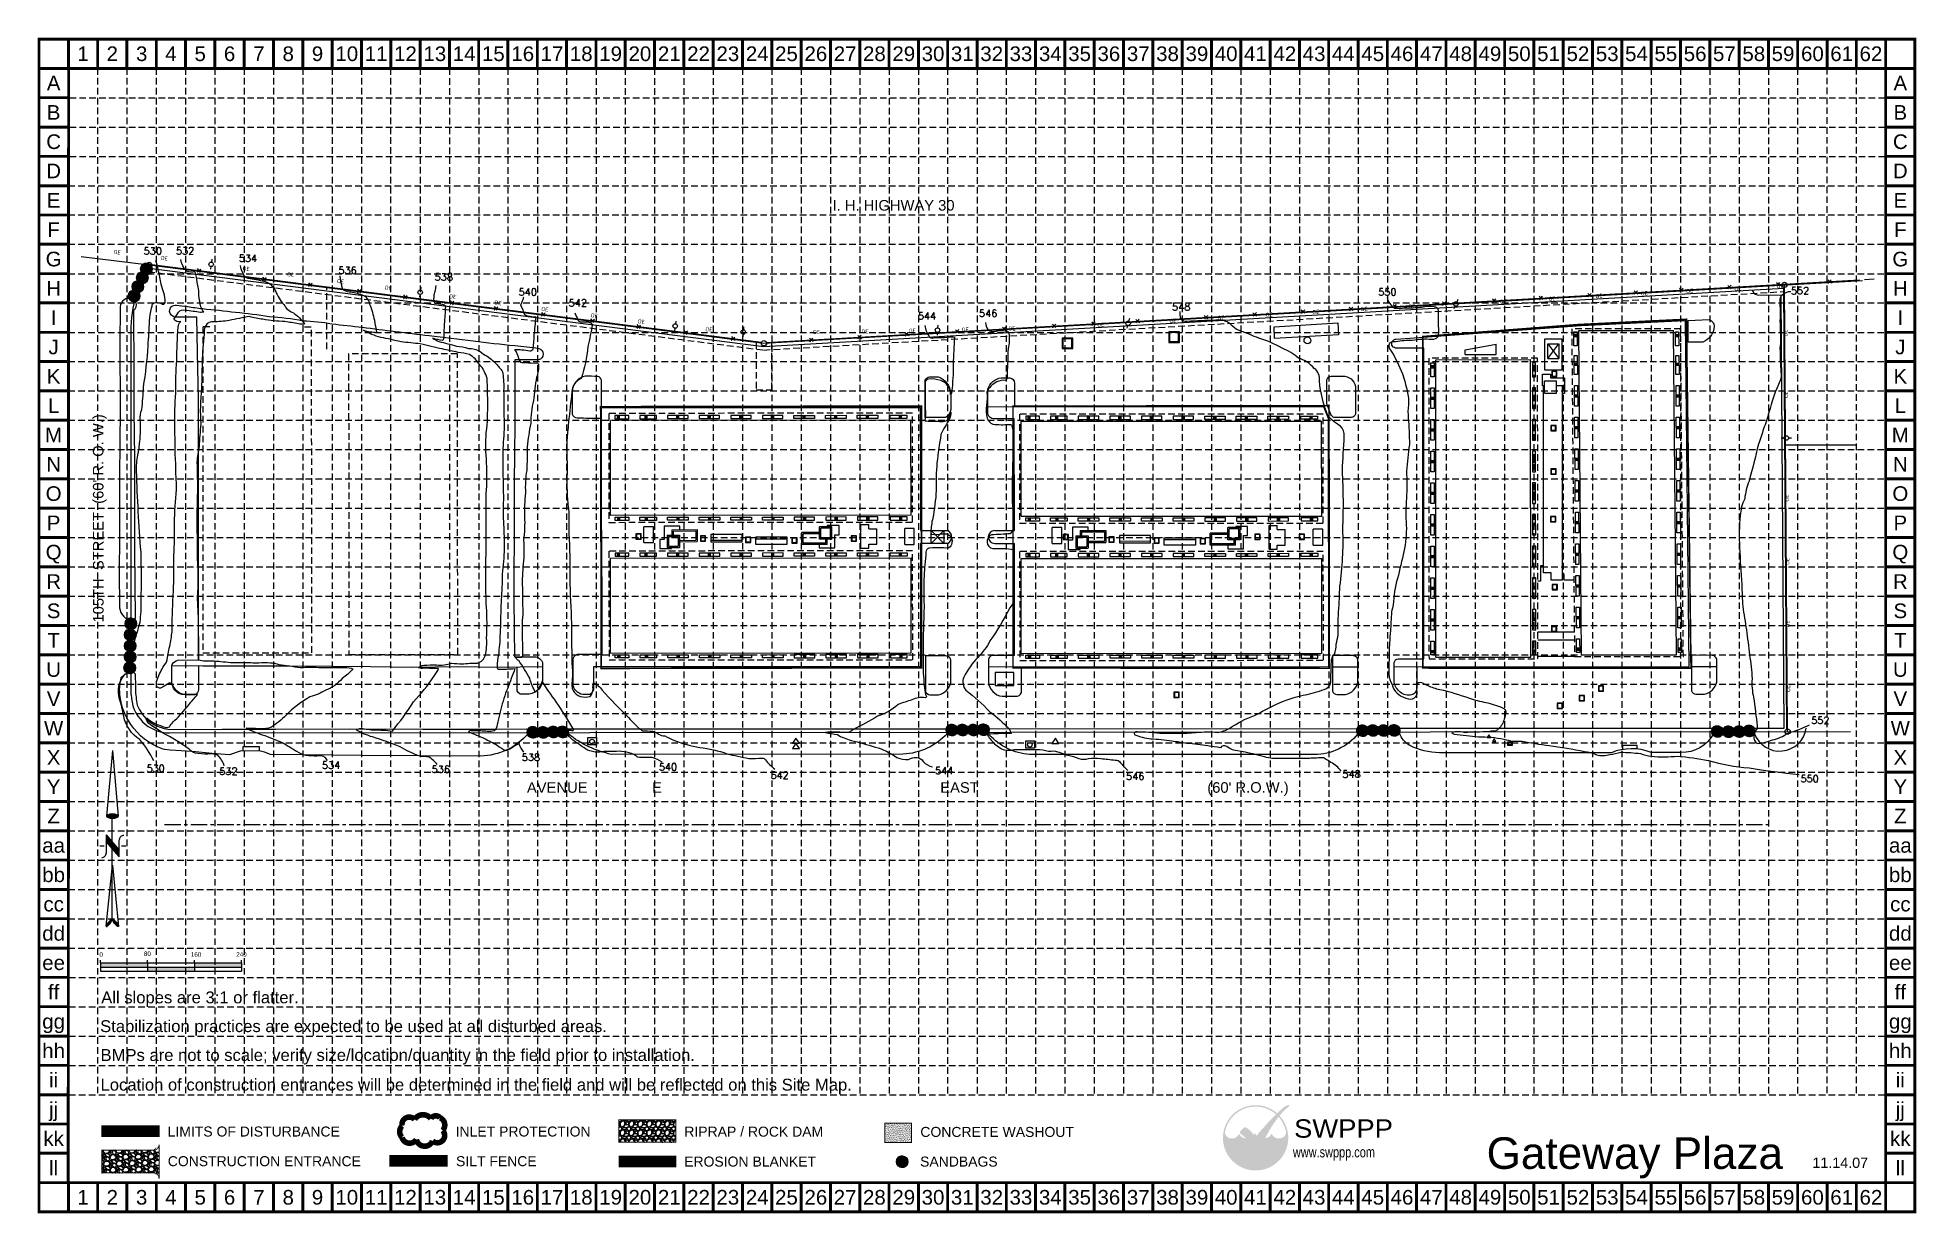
# Model space of a CAD drawing. Header units: inches. Extents: x 503 to 14758, y 2271 to 11188.
import ezdxf
from ezdxf.enums import TextEntityAlignment as Align

# ---------------------------------------------------------------- set-up
doc = ezdxf.new("R2010")
doc.units = ezdxf.units.IN
doc.header["$LTSCALE"] = 100
doc.header["$MEASUREMENT"] = 0
for name, pattern in [('ACAD_ISO02W100', [15, 12, -3]), ('CENTER', [2, 1.25, -0.25, 0.25, -0.25]), ('DASHED', [0.75, 0.5, -0.25]), ('HIDDEN', [0.375, 0.25, -0.125])]:
    doc.linetypes.add(name, pattern=pattern)
for name, color, linetype in [('BASE', 7, 'Continuous'), ('BOUNDARY', 3, 'Continuous'), ('BUILDING', 4, 'Continuous'), ('CONTOUR', 30, 'Continuous'), ('FENCE', 7, 'Continuous'), ('GRID', 254, 'HIDDEN'), ('LEGEND', 7, 'Continuous'), ('LIMITS OF DISTURBANCE', 1, 'HIDDEN'), ('LOGO', 7, 'Continuous'), ('MISC', 7, 'Continuous'), ('NARROW', 7, 'Continuous'), ('OBJECT', 134, 'Continuous'), ('ROAD', 1, 'Continuous'), ('SYMBOL', 1, 'Continuous'), ('TEXT', 7, 'Continuous'), ('WOOD', 7, 'Continuous')]:
    doc.layers.add(name, color=color, linetype=linetype)
doc.styles.add('ISOCP', font='isocp.shx')
doc.styles.add("L200'", font='ARIAL.TTF', dxfattribs={"height": 0.001969})
doc.styles.add('LOGO1', font='ROCKEB.TTF', dxfattribs={"height": 25})
doc.styles.add('SIMPLEX', font='simplex.shx')
doc.styles.get("Standard").update_dxf_attribs({"font": 'ARIAL.TTF'})

msp = doc.modelspace()

# ---------------------------------------------------------------- texts
at = {"style": 'ISOCP'}
for rotation, p in [(352.7428, (1107, 9560)), (352.7428, (1465, 9515)), (352.7428, (2086, 9436)), (352.2236, (2424, 9391)), (352.2236, (2802, 9340)), (352.2236, (3164, 9290)), (3.2791, (12693, 9249)), (2.9281, (13038, 9267)), (2.9281, (13403, 9286)), (352.2236, (3653, 9224)), (352.2236, (3996, 9177)), (352.5279, (4352, 9129)), (3.3323, (10202, 9108)), (3.4074, (10567, 9130)), (2.9826, (10931, 9150)), (2.9826, (11624, 9187)), (3.399, (11994, 9208)), (3.399, (12350, 9229)), (352.5279, (4727, 9080)), (352.7428, (5084, 9034)), (355.9374, (5597, 8975)), (1.2761, (7140, 8966)), (1.2761, (7541, 8974)), (1.2761, (7896, 8982)), (2.9674, (8570, 9010)), (3.6086, (9117, 9041)), (3.6086, (9482, 9064)), (3.6086, (9847, 9087)), (0.6311, (6413, 8956)), (0.6311, (6781, 8960)), (90.4168, (13765, 8948)), (90.4168, (13769, 8482)), (90.4168, (13774, 7696)), (90.4168, (13778, 7216)), (90.4168, (13781, 6742)), (90.4168, (13785, 6252))]:
    msp.add_text('OE', height=31.2, rotation=rotation, dxfattribs=at).set_placement(p, align=Align.MIDDLE)
at = {"insert": (11497, 2848), "char_height": 239.4, "width": 2629.66, "attachment_point": 1}
msp.add_mtext('Gateway Plaza', dxfattribs=at)
at = {"layer": 'BASE'}
for s, height, p in [('1', 111, (848, 11066)), ('2', 111, (1070, 11066)), ('3', 111, (1293, 11066)), ('4', 111, (1515, 11066)), ('5', 111, (1737, 11066)), ('6', 111, (1960, 11066)), ('7', 111, (2182, 11066)), ('8', 111, (2405, 11066)), ('9', 111, (2627, 11066)), ('10', 111.2, (2849, 11066)), ('11', 111.2, (3072, 11066)), ('12', 111.2, (3294, 11066)), ('13', 111.2, (3517, 11066)), ('14', 111.2, (3739, 11066)), ('15', 111.2, (3961, 11066)), ('16', 111.2, (4184, 11066)), ('17', 111.2, (4406, 11066)), ('18', 111.2, (4628, 11066)), ('19', 111.2, (4851, 11066)), ('20', 111.2, (5073, 11066)), ('21', 111.2, (5296, 11066)), ('22', 111.2, (5518, 11066)), ('23', 111.2, (5740, 11066)), ('24', 111.2, (5963, 11066)), ('25', 111.2, (6185, 11066)), ('26', 111.2, (6408, 11066)), ('27', 111.2, (6630, 11066)), ('28', 111.2, (6852, 11066)), ('29', 111.2, (7075, 11066)), ('30', 111.2, (7297, 11066)), ('31', 111.2, (7519, 11066)), ('32', 111.2, (7742, 11066)), ('33', 111.2, (7964, 11066)), ('34', 111.2, (8187, 11066)), ('35', 111.2, (8409, 11066)), ('36', 111.2, (8631, 11066)), ('37', 111.2, (8854, 11066)), ('38', 111.2, (9076, 11066)), ('39', 111.2, (9299, 11066)), ('40', 111.2, (9521, 11066)), ('41', 111.2, (9743, 11066)), ('42', 111.2, (9966, 11066)), ('43', 111.2, (10188, 11066)), ('44', 111.2, (10410, 11066)), ('45', 111.2, (10633, 11066)), ('46', 111.2, (10855, 11066)), ('47', 111.2, (11078, 11066)), ('48', 111.2, (11300, 11066)), ('49', 111.2, (11522, 11066)), ('50', 111.2, (11745, 11066)), ('51', 111.2, (11967, 11066)), ('52', 111.2, (12190, 11066)), ('53', 111.2, (12412, 11066)), ('54', 111.2, (12634, 11066)), ('55', 111.2, (12857, 11066)), ('56', 111.2, (13079, 11066)), ('57', 111.2, (13301, 11066)), ('58', 111.2, (13524, 11066)), ('59', 111.2, (13746, 11066)), ('60', 111.2, (13969, 11066)), ('61', 111.2, (14191, 11066)), ('62', 111.2, (14413, 11066)), ('A', 111, (625, 10844)), ('A', 111, (14636, 10844)), ('B', 111, (625, 10621)), ('B', 111, (14636, 10621)), ('C', 111, (625, 10399)), ('C', 111, (14636, 10399)), ('D', 111, (625, 10177)), ('D', 111, (14636, 10177)), ('E', 111, (625, 9954)), ('E', 111, (14636, 9954)), ('F', 111, (625, 9732)), ('F', 111, (14636, 9732)), ('G', 111, (625, 9509)), ('G', 111, (14636, 9509)), ('H', 111, (625, 9287)), ('H', 111, (14636, 9287)), ('I', 111, (625, 9065)), ('I', 111, (14636, 9065)), ('J', 111, (625, 8842)), ('J', 111, (14636, 8842)), ('K', 111, (625, 8620)), ('K', 111, (14636, 8620)), ('L', 111, (625, 8398)), ('L', 111, (14636, 8398)), ('M', 111, (625, 8175)), ('M', 111, (14636, 8175)), ('N', 111, (625, 7953)), ('N', 111, (14636, 7953)), ('O', 111, (625, 7730)), ('O', 111, (14636, 7730)), ('P', 111, (625, 7508)), ('P', 111, (14636, 7508)), ('Q', 111, (625, 7286)), ('Q', 111, (14636, 7286)), ('R', 111, (625, 7063)), ('R', 111, (14636, 7063)), ('S', 111, (625, 6841)), ('S', 111, (14636, 6841)), ('T', 111, (625, 6618)), ('T', 111, (14636, 6618)), ('U', 111, (625, 6396)), ('U', 111, (14636, 6396)), ('V', 111, (625, 6174)), ('V', 111, (14636, 6174)), ('W', 111, (625, 5951)), ('W', 111, (14636, 5951)), ('X', 111, (625, 5729)), ('X', 111, (14636, 5729)), ('Y', 111, (625, 5507)), ('Y', 111, (14636, 5507)), ('Z', 111, (625, 5284)), ('Z', 111, (14636, 5284)), ('aa', 111.2, (625, 5062)), ('aa', 111.2, (14636, 5062)), ('bb', 111.2, (625, 4839)), ('bb', 111.2, (14636, 4839)), ('cc', 111.2, (625, 4617)), ('cc', 111.2, (14636, 4617)), ('dd', 111.2, (625, 4395)), ('dd', 111.2, (14636, 4395)), ('ee', 111.2, (625, 4172)), ('ee', 111.2, (14636, 4172)), ('ff', 111.2, (625, 3950)), ('ff', 111.2, (14636, 3950)), ('gg', 111.2, (625, 3727)), ('gg', 111.2, (14636, 3727)), ('hh', 111.2, (625, 3505)), ('hh', 111.2, (14636, 3505)), ('ii', 111.2, (625, 3283)), ('ii', 111.2, (14636, 3283)), ('jj', 111.2, (625, 3060)), ('jj', 111.2, (14636, 3060)), ('kk', 111.2, (625, 2838)), ('kk', 111.2, (14636, 2838)), ('ll', 111.2, (625, 2615)), ('ll', 111.2, (14636, 2615)), ('1', 111, (848, 2393)), ('2', 111, (1070, 2393)), ('3', 111, (1293, 2393)), ('4', 111, (1515, 2393)), ('5', 111, (1737, 2393)), ('6', 111, (1960, 2393)), ('7', 111, (2182, 2393)), ('8', 111, (2405, 2393)), ('9', 111, (2627, 2393)), ('10', 111.2, (2849, 2393)), ('11', 111.2, (3072, 2393)), ('12', 111.2, (3294, 2393)), ('13', 111.2, (3517, 2393)), ('14', 111.2, (3739, 2393)), ('15', 111.2, (3961, 2393)), ('16', 111.2, (4184, 2393)), ('17', 111.2, (4406, 2393)), ('18', 111.2, (4628, 2393)), ('19', 111.2, (4851, 2393)), ('20', 111.2, (5073, 2393)), ('21', 111.2, (5296, 2393)), ('22', 111.2, (5518, 2393)), ('23', 111.2, (5740, 2393)), ('24', 111.2, (5963, 2393)), ('25', 111.2, (6185, 2393)), ('26', 111.2, (6408, 2393)), ('27', 111.2, (6630, 2393)), ('28', 111.2, (6852, 2393)), ('29', 111.2, (7075, 2393)), ('30', 111.2, (7297, 2393)), ('31', 111.2, (7519, 2393)), ('32', 111.2, (7742, 2393)), ('33', 111.2, (7964, 2393)), ('34', 111.2, (8187, 2393)), ('35', 111.2, (8409, 2393)), ('36', 111.2, (8631, 2393)), ('37', 111.2, (8854, 2393)), ('38', 111.2, (9076, 2393)), ('39', 111.2, (9299, 2393)), ('40', 111.2, (9521, 2393)), ('41', 111.2, (9743, 2393)), ('42', 111.2, (9966, 2393)), ('43', 111.2, (10188, 2393)), ('44', 111.2, (10410, 2393)), ('45', 111.2, (10633, 2393)), ('46', 111.2, (10855, 2393)), ('47', 111.2, (11078, 2393)), ('48', 111.2, (11300, 2393)), ('49', 111.2, (11522, 2393)), ('50', 111.2, (11745, 2393)), ('51', 111.2, (11967, 2393)), ('52', 111.2, (12190, 2393)), ('53', 111.2, (12412, 2393)), ('54', 111.2, (12634, 2393)), ('55', 111.2, (12857, 2393)), ('56', 111.2, (13079, 2393)), ('57', 111.2, (13301, 2393)), ('58', 111.2, (13524, 2393)), ('59', 111.2, (13746, 2393)), ('60', 111.2, (13969, 2393)), ('61', 111.2, (14191, 2393)), ('62', 111.2, (14413, 2393))]:
    msp.add_text(s, height=height, dxfattribs=at).set_placement(p, align=Align.MIDDLE_CENTER)
at = {"layer": 'BASE', "color": 7, "style": "L200'"}
for s, height, p in [('All slopes are 3:1 or flatter.', 90.19, (986, 3864)), ('Stabilization practices are expected to be used at all disturbed areas.', 90.19, (978, 3646)), ('BMPs are not to scale; verify size/location/quantity in the field prior to installation.', 90.19, (981, 3427)), ('Location of construction entrances will be determined in the field and will be reflected on this Site Map.', 90.187, (981, 3202))]:
    msp.add_text(s, height=height, dxfattribs=at).set_placement(p)
at = {"layer": 'BASE'}
msp.add_text('11.14.07', height=77.8, dxfattribs=at).set_placement((14180, 2616), align=Align.CENTER)
at = {"layer": 'CONTOUR', "color": 35, "style": 'SIMPLEX'}
for s, p in [('530', (1308, 9542)), ('532', (1553, 9544)), ('534', (2030, 9487)), ('536', (2786, 9396)), ('538', (3516, 9346)), ('540', (4153, 9232)), ('550', (10675, 9232)), ('552', (13806, 9241)), ('542', (4533, 9149)), ('546', (7646, 9070)), ('548', (9111, 9119)), ('544', (7182, 9050)), ('552', (13960, 5983)), ('538', (4177, 5702)), ('530', (1330, 5618)), ('532', (1882, 5597)), ('534', (2661, 5643)), ('536', (3493, 5611)), ('540', (5217, 5630)), ('542', (6064, 5567)), ('544', (7313, 5602)), ('546', (8762, 5558)), ('548', (10403, 5575)), ('550', (13879, 5541))]:
    msp.add_text(s, height=54, rotation=0.3343, dxfattribs=at).set_placement(p)
at = {"layer": 'LEGEND', "style": "L200'"}
for s, height, p in [('LIMITS OF DISTURBANCE', 75.83, (1490, 2854)), ('INLET PROTECTION', 75.83, (3675, 2854)), ('RIPRAP / ROCK DAM', 75.83, (5410, 2853)), ('CONCRETE WASHOUT', 75.83, (7201, 2851)), ('CONSTRUCTION ENTRANCE', 75.83, (1491, 2629)), ('SILT FENCE', 75.8, (3678, 2629)), ('EROSION BLANKET ', 75.83, (5409, 2626)), ('SANDBAGS', 75.8, (7199, 2626))]:
    msp.add_text(s, height=height, dxfattribs=at).set_placement(p)
at = {"layer": 'TEXT'}
for s, rotation, p in [('I. H. HIGHWAY 30', 0.0444, (6535, 9876)), ("105TH  STREET  (60' R. O. W.)", 90.0444, (1004, 6752)), ('AVENUE', 0.0444, (4216, 5461)), ('E', 0.0444, (5165, 5461)), ('EAST', 0.0444, (7352, 5461)), ("(60' R.O.W.)", 0.0444, (9378, 5461))]:
    msp.add_text(s, height=80, rotation=rotation, dxfattribs=at).set_placement(p)

# ---------------------------------------------------------------- blocks, each defined once
blk = doc.blocks.new('1')
blk.add_circle((0, 0), 20)
blk = doc.blocks.new('3')
for p, q in [((13, -13), (-13, 13)), ((-13, -13), (13, 13))]:
    blk.add_line(p, q)
blk = doc.blocks.new('11')
at = {"style": 'ISOCP'}
blk.add_text('OE', height=31.2, dxfattribs=at).set_placement((0, 0), align=Align.MIDDLE)
blk = doc.blocks.new('2')
for p, q in [((0, 38.5), (0, 17)), ((0, -17), (0, -38.5))]:
    blk.add_line(p, q)
blk.add_circle((0, 0), 17)
blk = doc.blocks.new('North Arrow')
at = {"layer": 'NARROW'}
for p, q in [((0, 0), (22.36, 2)), ((0, 0), (22.33, -2.02)), ((28.77, -2.09), (34.02, 2.32)), ((36.18, 2.33), (30.46, 2.33)), ((36.16, 2.32), (31.04, -2.09)), ((32.43, 3.06), (32.43, 4.63)), ((39.1, 0.01), (59.96, 2.11)), ((31.2, -0.05), (21.66, -0.05)), ((21.66, -0.05), (21.66, -0.05)), ((28.77, -2.09), (34.95, -2.09)), ((32.43, -4.26), (32.43, -2.8)), ((57.45, -0.05), (33.41, -0.05)), ((59.83, -2.14), (39.04, -0.01)), ((57.69, -0.03), (57.77, -0.01)), ((57.77, -0.05), (57.69, -0.03))]:
    blk.add_line(p, q, dxfattribs=at)
blk.add_lwpolyline([(22.36, -2.03), (22.59, -1.93, 0.091577), (22.87, -1.44, 0.048306), (23.03, -0.75), (23.07, -0.01), (23.01, 0.82, 0.048306), (22.87, 1.42, 0.091577), (22.59, 1.91), (22.36, 2.01), (22.14, 1.91, 0.091577), (21.86, 1.42, 0.048306), (21.72, 0.82), (21.66, -0.01), (21.72, -0.83, 0.048306), (21.86, -1.44, 0.091577), (22.14, -1.93)], format="xyb", close=True, dxfattribs=at)
for points in [[(57.46, -0.03), (57.44, 0.08, -0.066818), (57.67, 0.47, -0.03073), (58.01, 0.84), (58.52, 1.29), (59.07, 1.7, -0.03073), (59.5, 1.95, -0.066818), (59.93, 2.1), (60.04, 2.06)], [(60.04, 2.06), (60.05, 1.95, -0.066818), (59.82, 1.56, -0.03073), (59.43, 1.14), (58.97, 0.74), (58.42, 0.33, -0.03073), (57.99, 0.08, -0.036692), (57.76, -0.02)], [(57.46, -0.04), (57.44, -0.15, 0.066818), (57.67, -0.54, 0.03073), (58.01, -0.9), (58.52, -1.36), (59.07, -1.77, 0.03073), (59.5, -2.02, 0.066818), (59.93, -2.17), (60.04, -2.13)], [(60.04, -2.13), (60.05, -2.01, 0.066818), (59.82, -1.63, 0.03073), (59.43, -1.2), (58.97, -0.8), (58.42, -0.4, 0.03073), (57.99, -0.15, 0.036692), (57.76, -0.05)]]:
    blk.add_lwpolyline(points, format="xyb", dxfattribs=at)
for centre, start, end in [((30.46, 3.86), 178.8769, 270), ((34.95, -3.62), 358.8769, 90)]:
    blk.add_arc(centre, 1.53, start, end, dxfattribs=at)
for points in [[(23.03, -0.76), (21.67, -0.05), (23.07, -0.05), (21.72, 0.82)], [(23.07, -0.05), (21.72, 0.82), (23.02, 0.75), (21.85, 1.42)], [(23.02, 0.75), (21.85, 1.42), (22.87, 1.44), (22.14, 1.91)], [(22.87, 1.44), (22.14, 1.91), (22.59, 1.91), (22.36, 2)], [(31.05, -2.09), (36.15, 2.36), (28.75, -2.06), (34.01, 2.36)], [(57.44, 0.08), (57.7, -0.01), (57.5, 0.21), (57.77, -0.01)], [(57.45, -0.04), (57.69, -0.02), (57.44, 0.08), (57.7, -0.01)], [(57.5, 0.21), (57.77, -0.01), (57.6, 0.39), (57.94, 0.06)], [(57.6, 0.39), (57.94, 0.06), (57.68, 0.5), (58.07, 0.13)], [(57.68, 0.5), (58.07, 0.13), (57.84, 0.66), (58.29, 0.26)], [(57.84, 0.66), (58.29, 0.26), (58.03, 0.86), (58.52, 0.41)], [(58.03, 0.86), (58.52, 0.41), (58.26, 1.07), (58.73, 0.57)], [(58.26, 1.07), (58.73, 0.57), (58.52, 1.3), (59.05, 0.81)], [(58.52, 1.3), (59.05, 0.81), (58.7, 1.42), (59.26, 0.99)], [(59.26, 1), (58.69, 1.42), (59.45, 1.15), (59, 1.65)], [(59.45, 1.15), (59, 1.65), (59.62, 1.34), (59.28, 1.82)], [(59.62, 1.34), (59.28, 1.82), (59.81, 1.55), (59.49, 1.95)], [(59.81, 1.55), (59.49, 1.95), (59.93, 1.73), (59.69, 2.04)], [(59.93, 1.73), (59.69, 2.04), (60.05, 1.94), (59.93, 2.1)], [(60.05, 1.94), (59.93, 2.1), (60.04, 2.06)], [(22.87, -1.44), (21.72, -0.87), (23.03, -0.76), (21.67, -0.05)], [(22.58, -1.93), (21.86, -1.45), (22.87, -1.44), (21.72, -0.87)], [(22.36, -2.01), (22.14, -1.93), (22.58, -1.93), (21.86, -1.45)], [(57.44, -0.14), (57.69, -0.02), (57.45, -0.04), (57.69, -0.02)], [(57.46, -0.19), (57.7, -0.03), (57.44, -0.14), (57.69, -0.02)], [(57.53, -0.33), (57.76, -0.05), (57.46, -0.19), (57.7, -0.03)], [(57.63, -0.48), (57.9, -0.1), (57.53, -0.33), (57.76, -0.05)], [(57.78, -0.66), (58.09, -0.2), (57.63, -0.48), (57.9, -0.1)], [(57.97, -0.87), (58.34, -0.35), (57.78, -0.66), (58.09, -0.2)], [(58.24, -1.11), (58.61, -0.54), (57.97, -0.87), (58.34, -0.35)], [(58.61, -1.43), (58.93, -0.77), (58.24, -1.11), (58.61, -0.54)], [(58.91, -1.64), (59.2, -1), (58.61, -1.43), (58.93, -0.77)], [(59.12, -1.79), (59.57, -1.36), (58.92, -1.65), (59.2, -1.01)], [(59.35, -1.93), (59.81, -1.62), (59.12, -1.79), (59.57, -1.36)], [(59.54, -1.32), (59.41, -1.18), (59.21, -1.01)], [(59.58, -2.05), (59.93, -1.79), (59.35, -1.93), (59.81, -1.62)], [(59.78, -2.13), (60.05, -2.01), (59.58, -2.05), (59.93, -1.79)], [(59.92, -2.17), (60.04, -2.13), (59.78, -2.13), (60.05, -2.01)]]:
    blk.add_solid(points, dxfattribs=at)
blk = doc.blocks.new('new logo')
at = {"layer": 'LOGO'}
h = blk.add_hatch(color=170, dxfattribs=at)
h.paths.add_polyline_path([(67.4, 44.1), (66.8, 44.7), (66.3, 45.2), (66, 45.8), (65.5, 46.4), (65.1, 47.2), (64.7, 47.9), (64.4, 48.5), (64.2, 49), (63.9, 49.6), (63.7, 50.1), (63.3, 51), (62.9, 52), (62.6, 52.8), (62.4, 53.3), (62.2, 53.7), (62.1, 54.2), (61.9, 54.7), (61.7, 55.2), (61.5, 55.7), (61.3, 56.3), (61, 56.8), (60.8, 57.4), (60.5, 57.9), (60.2, 58.5), (60, 59.1), (59.7, 59.6), (59.3, 60.2), (59, 60.8), (58.7, 61.3), (58.3, 61.9), (58, 62.4), (57.6, 62.9), (57.3, 63.4), (56.9, 63.9), (56.6, 64.3), (56.3, 64.7), (55.9, 65.1), (55.6, 65.5), (55.2, 65.9), (54.9, 66.2), (54, 66.2), (52.9, 66.3), (52, 66.5), (51.5, 66.6), (50.9, 66.8), (50.3, 67), (49.4, 67.4), (48.3, 67.9), (47.3, 68.6), (46.5, 69.3), (45.7, 70), (45, 70.8), (44.4, 71.5), (44, 72.2), (43.6, 72.7), (43.4, 72.9), (43.2, 73.2), (43.1, 73.4), (43, 73.5), (42.8, 73.7), (42.7, 73.7), (42.7, 73.8), (42.6, 73.8), (42.5, 73.7), (42.5, 73.6), (42.4, 73.5), (42.4, 73.4), (42.3, 73.2), (42.2, 72.8), (42, 72.1), (41.7, 71.5), (41.4, 70.9), (41, 70.3), (40.5, 69.8), (40, 69.2), (39.4, 68.7), (38.8, 68.2), (38.1, 67.7), (37.3, 67.3), (36.5, 66.9), (35.7, 66.6), (34.9, 66.3), (34, 66.1), (33, 66), (31.9, 65.9), (30.8, 65.9), (29.6, 65.9), (28.6, 66), (27.6, 66.1), (26.7, 66.4), (25.8, 66.7), (25, 67.1), (24.1, 67.6), (23.2, 68.2), (22.4, 68.9), (21.8, 69.5), (21.4, 69.9), (21, 70.4), (20.6, 70.9), (20.2, 71.5), (19.9, 72.1), (19.5, 72.9), (19.2, 73.8), (18.9, 74.8, -0.595729), (106.3, 106.8), (107, 107.5), (107.5, 108), (108.1, 108.6, 37.93689), (112.3, 104.5), (112.1, 104.2), (111.6, 103.7), (111.1, 103.1), (110.6, 102.5, -0.146449), (123.6, 75), (123.3, 74.5), (123.1, 74), (122.9, 73.5), (122.8, 73.1), (122.5, 72.4), (122.2, 71.7), (121.9, 71.1), (121.5, 70.5), (121.1, 70), (120.7, 69.5), (120.2, 69), (119.6, 68.6), (119, 68.1), (118.4, 67.7), (117.8, 67.4), (117.1, 67), (116.5, 66.7), (115.8, 66.5), (115, 66.3), (114.3, 66.1), (113.5, 66), (112.7, 65.9), (111.9, 65.8), (111.1, 65.8), (110.3, 65.8), (109.4, 65.9), (108.6, 66), (107.7, 66.2), (106.8, 66.4), (105.9, 66.7), (105.1, 67.1), (104.3, 67.5), (103.5, 68), (102.8, 68.6), (102.1, 69.3), (101.4, 70), (100.8, 70.7), (100.2, 71.4), (99.8, 72), (99.5, 72.5), (99.4, 72.8), (99.3, 73), (99.1, 73.2), (99, 73.4), (98.9, 73.5), (98.8, 73.6), (98.7, 73.6), (98.6, 73.6), (98.5, 73.5), (98.4, 73.4), (98.4, 73.3), (98.3, 73.2), (98.2, 73), (98.1, 72.8), (97.8, 72.4), (97.4, 71.8), (96.9, 71.1), (96.4, 70.5), (95.9, 70.1), (95.4, 69.6), (94.8, 69.1), (94.2, 68.6), (93.5, 68.2), (92.8, 67.7), (91.9, 67.3), (91, 66.9), (90.1, 66.6), (89.4, 66.4), (88.6, 66.2), (87.8, 66.1), (87.6, 65.6), (87.4, 65.1), (87.1, 64.4), (86.9, 63.8), (86.6, 63), (86.3, 62.2), (85.9, 61.3), (85.6, 60.4), (85.3, 59.5), (84.9, 58.6), (84.6, 57.7), (84.2, 56.7), (83.9, 55.8), (83.5, 54.9), (83.2, 54), (82.9, 53.2), (82.6, 52.4), (82.3, 51.6), (82.1, 51), (81.9, 50.3), (81.6, 49.8), (81.3, 48.9), (80.9, 48.1), (80.5, 47.3), (80.1, 46.6), (79.6, 45.9), (79.1, 45.4), (78.6, 44.8), (78.1, 44.3), (77.6, 43.9), (77, 43.5), (76.5, 43.1), (75.9, 42.8), (75.3, 42.6), (74.6, 42.3), (73.7, 42.1), (73, 41.9), (72.2, 41.9), (71.6, 42), (70.9, 42.2), (70.1, 42.5), (69.4, 42.8), (68.7, 43.1), (68, 43.5)])
h.paths.add_polyline_path([(71.8, 72), (70.7, 73.9), (70.1, 75.2), (69.7, 74.3), (68.7, 72.6), (67.9, 71.7), (67.9, 71.5), (68.1, 71.2), (68.3, 71), (68.4, 70.8), (68.5, 70.6), (68.7, 70.4), (68.8, 70.2), (68.9, 70.1), (69, 70), (69.1, 69.8), (69.3, 69.7), (69.4, 69.7), (69.5, 69.6), (69.6, 69.5), (69.7, 69.5), (69.8, 69.4), (69.9, 69.4), (70.1, 69.3), (70.2, 69.3), (70.3, 69.2), (70.4, 69.2), (70.5, 69.2), (70.6, 69.2), (70.8, 69.2), (70.9, 69.2), (71, 69.2), (71.1, 69.2), (71.2, 69.2), (71.3, 69.2), (71.4, 69.2), (71.5, 69.2), (71.6, 69.2), (71.7, 69.3), (71.8, 69.3), (71.9, 69.3), (72, 69.4), (72.1, 69.5), (72.2, 69.5), (72.3, 69.6), (72.5, 69.6), (72.6, 69.7), (72.7, 69.8), (72.8, 69.9), (72.9, 70), (73, 70.1), (73.1, 70.2), (73.2, 70.3), (73.3, 70.4), (72.5, 71.1)], flags=17)
blk.add_hatch(color=240, dxfattribs=at).paths.add_polyline_path([(117.7, 117.3), (118.9, 118.2), (119.8, 118.9), (120.6, 119.5), (121.3, 119.9), (121.9, 120.3), (122.4, 120.6), (122.8, 120.9), (123.1, 121.1), (123.4, 121.3), (123.7, 121.4), (124, 121.6), (124.2, 121.7), (124.4, 121.8), (124.6, 121.9), (124.8, 121.9), (125, 122), (125.2, 122.1), (125.4, 122.2), (125.6, 122.2), (125.8, 122.3), (125.9, 122.4), (126.1, 122.4), (126.3, 122.5), (126.4, 122.5), (126.6, 122.6), (126.7, 122.6), (126.8, 122.7), (126.9, 122.7), (127.1, 122.7), (127.2, 122.8), (127.3, 122.8), (127.4, 122.8), (127.5, 122.8), (127.6, 122.8), (127.7, 122.8), (127.8, 122.8), (127.9, 122.8), (128, 122.8), (128.1, 122.8), (128.1, 122.8), (128.2, 122.8), (128.3, 122.8), (128.4, 122.8), (128.4, 122.7), (128.5, 122.7), (128.5, 122.7), (128.6, 122.7), (128.6, 122.6), (128.7, 122.6), (128.7, 122.6), (128.7, 122.5), (128.7, 122.5), (128.8, 122.4), (128.8, 122.4), (128.8, 122.3), (128.8, 122.3), (128.8, 122.2), (128.8, 122.1), (128.8, 122.1), (128.8, 122), (128.8, 121.9), (128.8, 121.8), (128.8, 121.8), (128.8, 121.7), (128.8, 121.6), (128.7, 121.5), (128.7, 121.4), (128.7, 121.3), (128.6, 121.3), (128.6, 121.2), (128.5, 121.1), (128.4, 121), (128.4, 120.8), (128.3, 120.7), (128.2, 120.6), (128.1, 120.4), (128, 120.3), (127.8, 120.1), (127.7, 120), (127.6, 119.8), (127.4, 119.6), (127.3, 119.4), (127.1, 119.2), (126.8, 119), (126.6, 118.8), (126.3, 118.5), (125.9, 118.2), (125.5, 117.9), (125.1, 117.5), (124.6, 117), (124, 116.6), (123.5, 116.1), (122.9, 115.6), (122.3, 115.1), (121.7, 114.5), (121.1, 114), (120.6, 113.5), (120, 113), (119.5, 112.5), (119, 112), (118.5, 111.5), (118, 111), (117.5, 110.5), (117, 109.9), (116.5, 109.4), (116, 108.8), (115.5, 108.3), (115, 107.7), (114.5, 107.1), (114, 106.6), (113.5, 106), (113, 105.4), (112.5, 104.8), (112.1, 104.2), (111.6, 103.7), (111.1, 103.1), (110.6, 102.4), (110.1, 101.8), (109.6, 101.1), (109, 100.4), (108.5, 99.7), (107.9, 98.9), (107.3, 98.1), (106.7, 97.3), (106, 96.4), (105.4, 95.6), (104.8, 94.7), (104.2, 93.9), (103.6, 93.1), (103.1, 92.3), (102.5, 91.5), (102, 90.6), (101.4, 89.8), (100.9, 89), (100.3, 88.2), (99.8, 87.3), (99.2, 86.5), (98.6, 85.6), (98.1, 84.7), (97.5, 83.8), (96.9, 82.9), (96.4, 82), (95.9, 81.1), (95.4, 80.3), (94.9, 79.5), (94.5, 78.7), (94, 78), (93.6, 77.2), (93.2, 76.5), (92.8, 75.8), (92.4, 75), (92, 74.3), (91.6, 73.5), (91.2, 72.8), (90.8, 72), (90.4, 71.3), (90, 70.6), (89.6, 69.9), (89.3, 69.3), (89, 68.7), (88.8, 68.2), (88.5, 67.7), (88.3, 67.3), (88.1, 66.9), (88, 66.5), (87.8, 66.1), (87.6, 65.6), (87.4, 65.1), (87.1, 64.4), (86.9, 63.8), (86.6, 63), (86.3, 62.2), (85.9, 61.3), (85.6, 60.4), (85.3, 59.5), (84.9, 58.6), (84.6, 57.7), (84.2, 56.7), (83.9, 55.8), (83.5, 54.9), (83.2, 54), (82.9, 53.2), (82.6, 52.4), (82.3, 51.6), (82.1, 51), (81.9, 50.3), (81.6, 49.8), (81.4, 49.2), (81.2, 48.7), (81, 48.3), (80.8, 47.9), (80.6, 47.5), (80.4, 47.1), (80.2, 46.7), (80, 46.4), (79.7, 46.1), (79.5, 45.8), (79.2, 45.5), (79, 45.2), (78.7, 44.9), (78.5, 44.7), (78.2, 44.4), (78, 44.2), (77.7, 44), (77.4, 43.8), (77.2, 43.6), (76.9, 43.4), (76.6, 43.2), (76.3, 43), (76, 42.9), (75.7, 42.7), (75.5, 42.6), (75.2, 42.5), (74.9, 42.4), (74.6, 42.3), (74.3, 42.2), (74, 42.1), (73.8, 42.1), (73.5, 42), (73.2, 42), (73, 41.9), (72.7, 41.9), (72.5, 41.9), (72.2, 41.9), (72, 42), (71.8, 42), (71.5, 42.1), (71.3, 42.1), (71.1, 42.2), (70.8, 42.2), (70.6, 42.3), (70.4, 42.4), (70.1, 42.5), (69.9, 42.6), (69.6, 42.7), (69.4, 42.8), (69.2, 42.9), (68.9, 43), (68.7, 43.1), (68.5, 43.2), (68.2, 43.4), (68, 43.6), (67.8, 43.7), (67.6, 43.9), (67.4, 44.1), (67.2, 44.3), (67, 44.5), (66.8, 44.7), (66.6, 44.9), (66.5, 45.1), (66.3, 45.4), (66.1, 45.6), (65.9, 45.9), (65.7, 46.2), (65.4, 46.6), (65.2, 47), (65, 47.4), (64.7, 47.9), (64.4, 48.5), (64.2, 49), (63.9, 49.6), (63.7, 50.1), (63.4, 50.7), (63.2, 51.3), (63, 51.8), (62.8, 52.3), (62.6, 52.8), (62.4, 53.3), (62.2, 53.7), (62.1, 54.2), (61.9, 54.7), (61.7, 55.2), (61.5, 55.7), (61.3, 56.3), (61, 56.8), (60.8, 57.4), (60.5, 57.9), (60.2, 58.5), (60, 59.1), (59.7, 59.6), (59.3, 60.2), (59, 60.8), (58.7, 61.3), (58.3, 61.9), (58, 62.4), (57.6, 62.9), (57.3, 63.4), (56.9, 63.9), (56.6, 64.3), (56.3, 64.7), (55.9, 65.1), (55.6, 65.5), (55.2, 65.9), (54.9, 66.3), (54.5, 66.6), (54.1, 67), (53.7, 67.4), (53.3, 67.8), (52.8, 68.1), (52.4, 68.5), (51.9, 68.9), (51.4, 69.3), (50.9, 69.7), (50.5, 70), (50, 70.4), (49.5, 70.8), (49.1, 71.1), (48.7, 71.5), (48.2, 71.8), (47.8, 72.1), (47.5, 72.4), (47.1, 72.7), (46.8, 72.9), (46.6, 73.1), (46.3, 73.3), (46.1, 73.5), (45.9, 73.6), (45.7, 73.8), (45.6, 73.9), (45.5, 74), (45.3, 74.2), (45.2, 74.3), (45.1, 74.4), (45, 74.6), (45, 74.7), (44.9, 74.8), (44.8, 75), (44.8, 75.1), (44.8, 75.2), (44.7, 75.4), (44.7, 75.5), (44.7, 75.7), (44.7, 75.8), (44.7, 76), (44.7, 76.1), (44.7, 76.3), (44.8, 76.4), (44.8, 76.6), (44.9, 76.7), (44.9, 76.9), (45, 77.1), (45.1, 77.2), (45.2, 77.4), (45.3, 77.6), (45.4, 77.8), (45.6, 78), (45.7, 78.2), (45.9, 78.5), (46.1, 78.7), (46.3, 79), (46.6, 79.3), (46.8, 79.5), (47.1, 79.8), (47.3, 80.1), (47.6, 80.4), (47.9, 80.7), (48.2, 81), (48.5, 81.3), (48.8, 81.6), (49.2, 81.9), (49.5, 82.2), (49.8, 82.5), (50.1, 82.7), (50.4, 83), (50.7, 83.2), (51, 83.4), (51.2, 83.6), (51.5, 83.8), (51.7, 83.9), (51.9, 84.1), (52.1, 84.2), (52.2, 84.3), (52.4, 84.4), (52.5, 84.5), (52.7, 84.5), (52.8, 84.6), (53, 84.6), (53.1, 84.6), (53.2, 84.7), (53.3, 84.7), (53.5, 84.7), (53.6, 84.7), (53.7, 84.7), (53.8, 84.7), (54, 84.7), (54.1, 84.6), (54.2, 84.6), (54.3, 84.5), (54.5, 84.5), (54.6, 84.4), (54.7, 84.4), (54.9, 84.3), (55, 84.2), (55.2, 84.1), (55.3, 84.1), (55.5, 84), (55.7, 83.9), (55.9, 83.7), (56.1, 83.6), (56.4, 83.4), (56.7, 83.2), (57, 83), (57.3, 82.8), (57.7, 82.5), (58, 82.3), (58.4, 82), (58.8, 81.7), (59.2, 81.4), (59.6, 81.1), (60, 80.8), (60.4, 80.5), (60.8, 80.2), (61.2, 79.9), (61.5, 79.6), (61.9, 79.3), (62.3, 78.9), (62.6, 78.6), (63, 78.3), (63.3, 77.9), (63.7, 77.5), (64, 77.2), (64.3, 76.8), (64.6, 76.4), (64.9, 76), (65.2, 75.6), (65.5, 75.2), (65.8, 74.8), (66.1, 74.4), (66.4, 74), (66.7, 73.6), (66.9, 73.2), (67.2, 72.8), (67.4, 72.5), (67.6, 72.1), (67.8, 71.8), (67.9, 71.5), (68.1, 71.2), (68.3, 71), (68.4, 70.8), (68.5, 70.6), (68.7, 70.4), (68.8, 70.2), (68.9, 70.1), (69, 70), (69.1, 69.8), (69.3, 69.7), (69.4, 69.7), (69.5, 69.6), (69.6, 69.5), (69.7, 69.5), (69.8, 69.4), (69.9, 69.4), (70.1, 69.3), (70.2, 69.3), (70.3, 69.2), (70.4, 69.2), (70.5, 69.2), (70.6, 69.2), (70.8, 69.2), (70.9, 69.2), (71, 69.2), (71.1, 69.2), (71.2, 69.2), (71.3, 69.2), (71.4, 69.2), (71.5, 69.2), (71.6, 69.2), (71.7, 69.3), (71.8, 69.3), (71.9, 69.3), (72, 69.4), (72.1, 69.5), (72.2, 69.5), (72.3, 69.6), (72.5, 69.6), (72.6, 69.7), (72.7, 69.8), (72.8, 69.9), (72.9, 70), (73, 70.1), (73.1, 70.2), (73.2, 70.3), (73.3, 70.5), (73.5, 70.6), (73.6, 70.8), (73.7, 70.9), (73.9, 71.1), (74, 71.3), (74.2, 71.5), (74.3, 71.8), (74.5, 72), (74.7, 72.3), (74.9, 72.6), (75.1, 72.8), (75.3, 73.1), (75.6, 73.5), (75.8, 73.8), (76.1, 74.1), (76.4, 74.5), (76.7, 74.9), (77, 75.3), (77.3, 75.7), (77.7, 76.1), (78, 76.5), (78.4, 77), (78.8, 77.4), (79.2, 77.9), (79.6, 78.4), (80, 78.9), (80.5, 79.5), (81, 80), (81.5, 80.6), (82, 81.1), (82.5, 81.7), (83, 82.3), (83.6, 82.9), (84.1, 83.5), (84.7, 84.1), (85.2, 84.7), (85.7, 85.3), (86.2, 85.8), (86.7, 86.4), (87.2, 86.9), (87.7, 87.4), (88.1, 87.9), (88.6, 88.5), (89.1, 89), (89.5, 89.5), (90, 90.1), (90.5, 90.6), (91, 91.2), (91.5, 91.7), (92.1, 92.3), (92.6, 92.9), (93.2, 93.5), (93.8, 94.1), (94.4, 94.8), (95, 95.4), (95.6, 96), (96.3, 96.7), (96.9, 97.3), (97.6, 98), (98.2, 98.6), (98.8, 99.2), (99.4, 99.8), (100, 100.3), (100.5, 100.9), (101.1, 101.4), (101.6, 102), (102.1, 102.5), (102.7, 103.1), (103.2, 103.6), (103.7, 104.1), (104.2, 104.7), (104.8, 105.2), (105.3, 105.8), (105.9, 106.3), (106.4, 106.9), (107, 107.5), (107.5, 108), (108.1, 108.6), (108.7, 109.2), (109.3, 109.8), (109.9, 110.3), (110.4, 110.9), (111, 111.5), (111.6, 112), (112.2, 112.6), (112.8, 113.1), (113.4, 113.6), (114, 114.2), (114.6, 114.7), (115.3, 115.3), (116, 115.9), (116.8, 116.6)])
at = {"layer": 'LOGO', "style": 'LOGO1'}
for s, height, width, p in [('SWPPP', 31.32, 1.115, (137, 67)), ('www.swppp.com', 18.112, 0.77, (135, 33.4))]:
    blk.add_text(s, height=height, dxfattribs=dict(at, width=width)).set_placement(p)
blk = doc.blocks.new('A$C0CA6349E')
h = blk.add_hatch(color=7)
h.paths.add_polyline_path([(82.2, 7.2), (82.2, 14.4), (2.2, 14.4), (2.2, 7.2)])
h.paths.add_polyline_path([(82.2, 7.2), (82.2, 0), (162.2, 0), (162.2, 7.2)])
h.paths.add_polyline_path([(162.2, 14.4), (162.2, 7.2), (242.2, 7.2), (242.2, 14.4)])
at = {"color": 7}
for p, q in [((2.2, 14.4), (2.2, 19.2)), ((2.2, 14.4), (82.2, 14.4)), ((2.2, 14.4), (2.2, 0)), ((2.2, 7.2), (242.2, 7.2)), ((82.2, 14.4), (82.2, 19.2)), ((82.2, 14.4), (242.2, 14.4)), ((82.2, 14.4), (82.2, 0)), ((162.2, 14.4), (162.2, 19.2)), ((162.2, 14.4), (162.2, 0)), ((242.2, 14.4), (242.2, 19.2)), ((242.2, 14.4), (242.2, 0)), ((2.2, 0), (82.2, 0)), ((82.2, 0), (242.2, 0))]:
    blk.add_line(p, q, dxfattribs=at)
for s, p in [('0', (0.1, 24.9)), ('80', (75.9, 26.1)), ('160', (156, 24.9)), ('240', (233.4, 24.9))]:
    blk.add_text(s, height=7.68, dxfattribs=at).set_placement(p)
blk = doc.blocks.new('A$C135543F4')
at = {"layer": 'MISC', "ltscale": 9}
h = blk.add_hatch(dxfattribs=at)
h.set_pattern_fill('ANSI31', color=3, style=0)
h.set_pattern_definition([(45, (-7007.17086, -2616.1708), (-0.0883883476, 0.0883883476), [])])
edge = h.paths.add_edge_path()
edge.add_arc((44, 44), 43.8, 0, 360)
at = {"layer": 'MISC', "color": 3, "ltscale": 9}
blk.add_circle((44, 44), 43.8, dxfattribs=at)

# ---------------------------------------------------------------- hatches: boundary and pattern name
at = {"layer": 'BASE'}
h = msp.add_hatch(dxfattribs=at)
h.set_pattern_fill('AR-SAND', color=30, scale=5.865283, style=0)
h.set_pattern_definition([(37.5, (11895.664, 2368.091), (-0.369474, 11.301368), [0, -8.91523, 0, -9.970982, 0, -9.531086]), (7.5, (11895.664, 2368.091), (10.38024, 16.552687), [0, -4.809532, 0, -8.035438, 0, -3.079274]), (327.5, (11888.45, 2368.091), (18.265325, 0.033192), [0, -2.932642, 0, -10.55751, 0, -13.783416]), (317.5, (11888.45, 2368.091), (17.631785, 5.147816), [0, -1.466321, 0, -6.921034, 0, -7.918133])])
h.paths.add_polyline_path([(7133, 2808), (7133, 2955), (6932, 2955), (6932, 2808)])
at = {"layer": 'LEGEND', "linetype": 'ACAD_ISO02W100'}
h = msp.add_hatch(dxfattribs=at)
h.set_pattern_fill('GRAVEL', color=240, scale=67.765754, style=0)
h.set_pattern_definition([(228.0128, (91.528, -610.716), (-542.125915, -609.89188), [9.11693, -902.57805]), (184.9697, (85.429, -617.4926), (813.1891232, 67.7651652), [15.64494, -1548.849]), (132.5104, (69.843, -618.848), (677.6569143, -745.4238854), [11.03145, -1092.11507]), (267.2737, (43.4142, -635.7893), (67.7654845, 1355.3151066), [14.24694, -1410.44646]), (292.8337, (42.7365, -650.02), (-338.8294429, 813.1888088), [13.97025, -1383.05656]), (357.2737, (48.1578, -662.8956), (-1355.3151066, 67.7654845), [14.24694, -1410.44646]), (37.6942, (62.3886, -663.5733), (-880.9553041, -677.6568931), [18.84084, -1865.24216]), (72.2553, (77.297, -652.053), (474.3610097, 1490.8463399), [17.7877, -1760.98264]), (121.4296, (82.7183, -635.1117), (-542.1265926, 880.95447), [14.2952, -1415.22496]), (175.2364, (75.264, -622.914), (745.423362, -67.7651805), [16.32016, -799.6876]), (222.3974, (59.0003, -621.5585), (-813.1895501, -745.4227611), [21.1055, -2089.4469]), (138.8141, (110.502, -636.467), (-474.36048, 406.594344), [7.20357, -713.1562]), (171.4692, (105.081, -631.7234), (880.95469, -135.5320447), [13.70474, -1356.7728]), (225, (91.53, -629.69), (-8e-15, -67.76578), [9.5835, -86.2517]), (203.1986, (86.784, -621.5585), (338.828753, 135.531598), [5.1609, -510.9277]), (291.8014, (82.041, -623.591), (-67.765748, 203.297281), [7.2986, -357.6312]), (30.9638, (84.751, -630.368), (203.29713, 135.531677), [11.8542, -383.28467]), (161.5651, (94.916, -624.27), (135.53154, -67.765646), [8.57176, -205.7224]), (16.3895, (42.7365, -623.5915), (677.6576923, 203.296769), [12.0081, -1188.8041]), (70.3462, (54.2567, -620.203), (-271.0626953, -745.4234424), [10.0741, -997.33625]), (293.1986, (94.916, -610.716), (-135.531598, 338.828753), [10.32174, -505.76686]), (343.6105, (98.982, -620.203), (-677.6576923, 203.296769), [12.0081, -1188.8041]), (339.444, (42.7365, -665.606), (-338.828897, 135.531237), [11.5798, -567.41106]), (294.7751, (53.579, -669.672), (-338.8282424, 745.4235295), [9.70257, -960.5554]), (66.8014, (95.594, -678.482), (135.531598, 338.828753), [10.32174, -505.76686]), (17.354, (99.6598, -668.9945), (-880.9549431, -271.0626448), [11.35964, -1124.6014]), (69.444, (62.3886, -678.482), (-135.531237, -338.828897), [5.7899, -573.201]), (101.3099, (91.528, -678.482), (-67.765594, 271.063068), [3.4554, -342.0835]), (165.9638, (90.85, -675.093), (203.2973, -67.765623), [13.97025, -265.4351]), (186.009, (77.297, -671.705), (677.6575264, 67.765708), [12.94665, -1281.71626]), (303.6901, (84.751, -636.467), (-67.765845, 135.53148), [9.7733, -234.5596]), (353.1572, (90.1725, -644.5989), (1152.0177806, -135.5320506), [17.063, -1689.2351]), (60.9454, (107.114, -646.632), (-271.063019, -474.3603064), [6.9769, -690.71424]), (90, (110.5, -640.53), (-67.76575, 67.76575), [4.06595, -63.6998]), (120.2564, (75.9417, -669.672), (271.062671, -474.3604467), [9.4143, -932.01766]), (48.0128, (71.198, -661.5403), (542.125915, 609.89188), [18.23387, -893.4611]), (0, (83.396, -647.99), (67.76575, 67.76575), [17.6191, -50.14666]), (325.3048, (101.015, -647.987), (-677.6571543, 474.3608638), [10.7147, -1060.7559]), (254.0546, (109.825, -654.086), (-67.765747, -271.063026), [9.8668, -483.4753]), (207.646, (107.114, -663.5733), (-1287.5490482, -677.658066), [16.0649, -1590.4266]), (175.4261, (92.8832, -671.0275), (-880.9548441, 67.765402), [16.9956, -1682.56093])])
h.paths.add_polyline_path([(4913, 2812), (5345, 2811), (5345, 2980), (4913, 2980)])
at = {"layer": 'LEGEND'}
h = msp.add_hatch(dxfattribs=at)
h.set_pattern_fill('GRAVEL', color=4, scale=68.507611, angle=-43.9343, style=0)
h.set_pattern_definition([(184.078545, (-94767.569, -38862.6424), (-822.47384475, -63.75112861), [9.21674, -912.4589]), (141.0354448, (-94776.7623, -38863.298), (639.55035592, -521.05933463), [15.816215, -1565.80482]), (88.576145, (-94789.06, -38853.352), (-29.51348635, -1018.01113935), [11.152217, -1104.07085]), (223.339445, (-94820.1838, -38847.148), (999.99077951, 939.16391444), [14.402903, -1425.887135]), (248.899445, (-94830.659, -38857.033), (323.71889306, 829.68223827), [14.123187, -1398.197386]), (313.339445, (-94835.7434, -38870.2092), (-939.16391444, 999.99077951), [14.402903, -1425.887135]), (353.7599448, (-94825.8585, -38880.6845), (-1116.680710676, 124.57905227), [19.047103, -1885.66165]), (28.3210448, (-94806.9242, -38882.7547), (1391.06588262, 752.635823996), [17.982426, -1780.26077]), (77.495345, (-94791.0942, -38874.2237), (223.24723933, 1021.61533726), [14.45168, -1430.71795]), (131.302145, (-94787.965, -38860.115), (495.15072693, -572.19532796), [16.498825, -808.44208]), (178.4631448, (-94798.8549, -38847.7202), (-1114.878771584, 27.71133713), [21.33656, -2112.32086]), (94.879845, (-94771.8176, -38894.699), (-60.14721335, 628.73861037), [7.282428, -720.96341]), (127.534945, (-94772.437, -38887.4428), (546.2866621, -716.59644891), [13.854774, -1371.625887]), (181.065745, (-94780.88, -38876.456), (-47.532822, -49.334841), [9.688415, -87.19594]), (159.264345, (-94778.628, -38867.209), (341.7397927, -138.9943041), [5.217403, -516.52101]), (247.867145, (-94783.507, -38865.361), (93.263612, 195.5372936), [7.378475, -361.546314]), (347.029545, (-94786.287, -38872.196), (243.0701117, -43.9285521), [11.98397, -387.480624]), (117.630845, (-94774.609, -38874.886), (51.1369423, -144.4003814), [8.665596, -207.974515]), (332.455245, (-94812.1212, -38837.7924), (635.94644105, -327.32405459), [12.13955, -1201.8184]), (26.411945, (-94801.3576, -38843.406), (-720.20004537, -352.55218862), [10.18441, -1008.254462]), (249.264345, (-94765.102, -38865.019), (138.9943041, 341.7397927), [10.434737, -511.303677]), (299.676245, (-94768.7967, -38874.778), (-350.75029327, 623.33229049), [12.13955, -1201.8184]), (295.509745, (-94841.5915, -38868.38), (-151.60879704, 336.3335759), [11.70658, -573.62272]), (250.840845, (-94836.55, -38878.9453), (276.18729349, 780.34691614), [9.808783, -971.07093]), (22.867145, (-94812.142, -38914.829), (336.33373834, 151.60843946), [10.434737, -511.303677]), (333.419745, (-94802.527, -38910.7743), (-831.48380181, 420.58755218), [11.484, -1136.91285]), (25.509745, (-94836.316, -38891.538), (-336.3335759, -151.60879704), [5.85329, -579.47601]), (57.375645, (-94815.102, -38911.977), (140.796554, 244.8720348), [3.493203, -345.828407]), (122.029545, (-94813.218, -38909.035), (100.47179, -191.9331764), [14.123187, -268.340887]), (142.074745, (-94820.7087, -38897.062), (540.88102077, -425.993264), [13.08838, -1295.74768]), (259.755845, (-94790.565, -38876.636), (45.730701, 146.2025), [9.880305, -237.12738]), (309.2229448, (-94792.322, -38886.3591), (743.62601471, -906.727731826), [17.249805, -1707.72779]), (17.011145, (-94781.414, -38899.7224), (-530.06897073, -155.21257155), [7.05327, -698.275746]), (46.065745, (-94774.67, -38897.66), (-1.80202, 96.867633), [4.110457, -64.397154]), (76.322145, (-94820.2694, -38894.631), (-135.39071314, -535.47488642), [9.51735, -942.2208]), (4.078545, (-94818.019, -38885.3837), (822.47384475, 63.75112861), [18.43348, -903.24216]), (316.065745, (-94799.63, -38884.07), (96.867633, 1.80202), [17.81198, -50.69563]), (281.370545, (-94786.805, -38896.431), (-160.6179186, 820.672001), [10.832012, -1072.368406]), (210.120345, (-94784.6695, -38907.051), (-239.46605365, -149.8065082), [9.974845, -488.7681]), (163.7117448, (-94793.2975, -38912.056), (-1412.68991935, 409.774490756), [16.240757, -1607.837595]), (131.4918448, (-94808.8864, -38907.501), (-593.820204164, 667.26108438), [17.18164, -1700.980543])])
edge = h.paths.add_edge_path()
edge.add_line((1425, 2535), (1425, 2792))
edge.add_arc((1382, 2792), 42.8, -89.9609, 0, ccw=False)
edge.add_line((1382, 2750), (990, 2750))
edge.add_line((990, 2750), (990, 2578))
edge.add_line((990, 2578), (1382, 2578))
edge.add_arc((1382, 2535), 42.8, 0, 90.0391, ccw=False)
at = {"layer": 'SYMBOL'}
for points in [[(12183, 8937), (12159, 8937), (12159, 8921), (12183, 8921)], [(12954, 8937), (12930, 8937), (12930, 8921), (12954, 8921)], [(11074, 8701), (11098, 8701), (11098, 8685), (11074, 8685)], [(11869, 8702), (11845, 8702), (11845, 8686), (11869, 8686)], [(12185, 8719), (12161, 8719), (12161, 8703), (12185, 8703)], [(12956, 8719), (12932, 8719), (12932, 8703), (12956, 8703)], [(11074, 8461), (11098, 8461), (11098, 8445), (11074, 8445)], [(11869, 8462), (11845, 8462), (11845, 8446), (11869, 8446)], [(12187, 8479), (12163, 8479), (12163, 8463), (12187, 8463)], [(12958, 8479), (12934, 8479), (12934, 8463), (12958, 8463)], [(4918, 8322), (4902, 8322), (4902, 8298), (4918, 8298)], [(5128, 8322), (5112, 8322), (5112, 8298), (5128, 8298)], [(5368, 8323), (5352, 8323), (5352, 8299), (5368, 8299)], [(5608, 8323), (5592, 8323), (5592, 8299), (5608, 8299)], [(5848, 8323), (5832, 8323), (5832, 8299), (5848, 8299)], [(6088, 8323), (6072, 8323), (6072, 8299), (6088, 8299)], [(6328, 8323), (6312, 8323), (6312, 8299), (6328, 8299)], [(6568, 8324), (6552, 8324), (6552, 8300), (6568, 8300)], [(6808, 8324), (6792, 8324), (6792, 8300), (6808, 8300)], [(7058, 8324), (7042, 8324), (7042, 8300), (7058, 8300)], [(8034, 8316), (8018, 8316), (8018, 8292), (8034, 8292)], [(8244, 8316), (8228, 8316), (8228, 8292), (8244, 8292)], [(8484, 8316), (8468, 8316), (8468, 8292), (8484, 8292)], [(8724, 8317), (8708, 8317), (8708, 8293), (8724, 8293)], [(8964, 8317), (8948, 8317), (8948, 8293), (8964, 8293)], [(9204, 8317), (9188, 8317), (9188, 8293), (9204, 8293)], [(9444, 8317), (9428, 8317), (9428, 8293), (9444, 8293)], [(9684, 8317), (9668, 8317), (9668, 8293), (9684, 8293)], [(9924, 8318), (9908, 8318), (9908, 8294), (9924, 8294)], [(10174, 8318), (10158, 8318), (10158, 8294), (10174, 8294)], [(11074, 8221), (11098, 8221), (11098, 8205), (11074, 8205)], [(11869, 8222), (11845, 8222), (11845, 8206), (11869, 8206)], [(12189, 8239), (12165, 8239), (12165, 8223), (12189, 8223)], [(12960, 8239), (12936, 8239), (12936, 8223), (12960, 8223)], [(12191, 7999), (12167, 7999), (12167, 7983), (12191, 7983)], [(12962, 7999), (12938, 7999), (12939, 7983), (12963, 7983)], [(11074, 7981), (11098, 7981), (11098, 7965), (11074, 7965)], [(11869, 7982), (11845, 7982), (11845, 7966), (11869, 7966)], [(11074, 7741), (11098, 7741), (11098, 7725), (11074, 7725)], [(11869, 7742), (11845, 7742), (11845, 7726), (11869, 7726)], [(12193, 7759), (12169, 7759), (12170, 7743), (12194, 7743)], [(12964, 7759), (12940, 7759), (12941, 7743), (12965, 7743)], [(4919, 7527), (4903, 7527), (4903, 7551), (4919, 7551)], [(5129, 7527), (5113, 7527), (5113, 7551), (5129, 7551)], [(5369, 7528), (5353, 7528), (5353, 7552), (5369, 7552)], [(5609, 7528), (5593, 7528), (5593, 7552), (5609, 7552)], [(5849, 7528), (5833, 7528), (5833, 7552), (5849, 7552)], [(6089, 7528), (6073, 7528), (6073, 7552), (6089, 7552)], [(6329, 7528), (6313, 7528), (6313, 7552), (6329, 7552)], [(6569, 7529), (6553, 7529), (6553, 7553), (6569, 7553)], [(6809, 7529), (6793, 7529), (6793, 7553), (6809, 7553)], [(7059, 7529), (7043, 7529), (7043, 7553), (7059, 7553)], [(8035, 7521), (8019, 7521), (8019, 7545), (8035, 7545)], [(8245, 7521), (8229, 7521), (8229, 7545), (8245, 7545)], [(8485, 7521), (8469, 7521), (8469, 7545), (8485, 7545)], [(8725, 7522), (8709, 7522), (8709, 7546), (8725, 7546)], [(8965, 7522), (8949, 7522), (8949, 7546), (8965, 7546)], [(9205, 7522), (9189, 7522), (9189, 7546), (9205, 7546)], [(9445, 7522), (9429, 7522), (9429, 7546), (9445, 7546)], [(9685, 7522), (9669, 7522), (9669, 7546), (9685, 7546)], [(9925, 7523), (9909, 7523), (9909, 7547), (9925, 7547)], [(10175, 7523), (10159, 7523), (10159, 7547), (10175, 7547)], [(11074, 7501), (11098, 7501), (11099, 7485), (11075, 7485)], [(11869, 7502), (11845, 7502), (11846, 7486), (11870, 7486)], [(12195, 7519), (12171, 7519), (12172, 7503), (12196, 7503)], [(12966, 7519), (12940, 7519), (12941, 7503), (12967, 7503)], [(4919, 7279), (4903, 7279), (4903, 7255), (4919, 7255)], [(5129, 7279), (5113, 7279), (5113, 7255), (5129, 7255)], [(5369, 7279), (5353, 7279), (5353, 7255), (5369, 7255)], [(5609, 7279), (5593, 7279), (5593, 7255), (5609, 7255)], [(5849, 7279), (5833, 7279), (5833, 7255), (5849, 7255)], [(6089, 7280), (6073, 7280), (6073, 7256), (6089, 7256)], [(6329, 7280), (6313, 7280), (6313, 7256), (6329, 7256)], [(6569, 7280), (6553, 7280), (6553, 7256), (6569, 7256)], [(6809, 7280), (6793, 7280), (6793, 7256), (6809, 7256)], [(7059, 7280), (7043, 7280), (7043, 7256), (7059, 7256)], [(8035, 7275), (8019, 7275), (8019, 7251), (8035, 7251)], [(8245, 7275), (8229, 7275), (8229, 7251), (8245, 7251)], [(8485, 7275), (8469, 7275), (8469, 7251), (8485, 7251)], [(8725, 7276), (8709, 7276), (8709, 7252), (8725, 7252)], [(8965, 7276), (8949, 7276), (8949, 7252), (8965, 7252)], [(9205, 7276), (9189, 7276), (9189, 7252), (9205, 7252)], [(9445, 7276), (9429, 7276), (9429, 7252), (9445, 7252)], [(9685, 7276), (9669, 7276), (9669, 7252), (9685, 7252)], [(9925, 7277), (9909, 7277), (9909, 7253), (9925, 7253)], [(10175, 7277), (10159, 7277), (10159, 7253), (10175, 7253)], [(12198, 7279), (12172, 7279), (12173, 7263), (12198, 7263)], [(12969, 7279), (12943, 7279), (12943, 7263), (12969, 7263)], [(11075, 7261), (11099, 7261), (11099, 7245), (11075, 7245)], [(11870, 7262), (11846, 7262), (11846, 7246), (11870, 7246)], [(11075, 7021), (11099, 7021), (11099, 7005), (11075, 7005)], [(11870, 7022), (11846, 7022), (11846, 7006), (11870, 7006)], [(12200, 7039), (12176, 7039), (12176, 7023), (12200, 7023)], [(12971, 7039), (12947, 7039), (12947, 7023), (12971, 7023)], [(11075, 6781), (11099, 6781), (11099, 6765), (11075, 6765)], [(11870, 6782), (11846, 6782), (11846, 6766), (11870, 6766)], [(12202, 6799), (12178, 6799), (12178, 6783), (12202, 6783)], [(12973, 6799), (12949, 6799), (12949, 6783), (12973, 6783)], [(12204, 6559), (12180, 6559), (12180, 6543), (12204, 6543)], [(12975, 6559), (12951, 6559), (12951, 6543), (12975, 6543)], [(4920, 6484), (4904, 6484), (4904, 6508), (4920, 6508)], [(5130, 6484), (5114, 6484), (5114, 6508), (5130, 6508)], [(5370, 6484), (5354, 6484), (5354, 6508), (5370, 6508)], [(5610, 6484), (5594, 6484), (5594, 6508), (5610, 6508)], [(5850, 6484), (5834, 6484), (5834, 6508), (5850, 6508)], [(6090, 6485), (6074, 6485), (6074, 6509), (6090, 6509)], [(6330, 6485), (6314, 6485), (6314, 6509), (6330, 6509)], [(6570, 6485), (6554, 6485), (6554, 6509), (6570, 6509)], [(6810, 6485), (6794, 6485), (6794, 6509), (6810, 6509)], [(7060, 6485), (7044, 6485), (7044, 6509), (7060, 6509)], [(8036, 6480), (8020, 6480), (8020, 6504), (8036, 6504)], [(8246, 6480), (8230, 6480), (8230, 6504), (8246, 6504)], [(8486, 6480), (8470, 6480), (8470, 6504), (8486, 6504)], [(8726, 6481), (8710, 6481), (8710, 6505), (8726, 6505)], [(8966, 6481), (8950, 6481), (8950, 6505), (8966, 6505)], [(9206, 6481), (9190, 6481), (9190, 6505), (9206, 6505)], [(9446, 6481), (9430, 6481), (9430, 6505), (9446, 6505)], [(9686, 6481), (9670, 6481), (9670, 6505), (9686, 6505)], [(9926, 6482), (9910, 6482), (9910, 6506), (9926, 6506)], [(10176, 6482), (10160, 6482), (10160, 6506), (10176, 6506)], [(11075, 6541), (11099, 6541), (11099, 6525), (11075, 6525)], [(11870, 6542), (11846, 6542), (11846, 6526), (11870, 6526)]]:
    msp.add_hatch(color=7, dxfattribs=at).paths.add_polyline_path(points)

# ---------------------------------------------------------------- linework, layer by layer
for p, q in [((1818, 9453), (1815, 9431)), ((1825, 9508), (1822, 9486)), ((3411, 9295), (3408, 9274)), ((3404, 9240), (3401, 9219)), ((11257, 9152), (11249, 9132)), ((11279, 9203), (11270, 9183)), ((5338, 8984), (5336, 8963)), ((5345, 9039), (5343, 9018)), ((5860, 8995), (5859, 8973)), ((7334, 9008), (7332, 8987)), ((5856, 8939), (5855, 8918)), ((7330, 8953), (7329, 8931)), ((13733, 8152), (13754, 8152)), ((13788, 8152), (13810, 8152))]:
    msp.add_line(p, q)
for centre, radius in [((1820, 9469), 17), ((3406, 9257), 17), ((13757, 9313), 20), ((11264, 9168), 17), ((5341, 9001), 17), ((7331, 8970), 17), ((5857, 8956), 17), ((13771, 8152), 17), ((13781, 5925), 20)]:
    msp.add_circle(centre, radius)
at = {"layer": 'BASE', "color": 9}
msp.add_line((14525, 10955), (14525, 2504), dxfattribs=at)
at = {"layer": 'BASE', "const_width": 22.2}
for points in [[(514, 2282), (14747, 2282), (14747, 11177), (514, 11177)], [(736, 2504), (14525, 2504), (14525, 10955), (739, 10955)]]:
    msp.add_lwpolyline(points, close=True, dxfattribs=at)
for points in [[(737, 10955), (737, 11177)], [(959, 10955), (959, 11177)], [(1181, 10955), (1181, 11177)], [(1404, 10955), (1404, 11177)], [(1626, 10955), (1626, 11177)], [(1849, 10955), (1849, 11177)], [(2071, 10955), (2071, 11177)], [(2293, 10955), (2293, 11177)], [(2516, 10955), (2516, 11177)], [(2738, 10955), (2738, 11177)], [(2961, 10955), (2961, 11177)], [(3183, 10955), (3183, 11177)], [(3405, 10955), (3405, 11177)], [(3628, 10955), (3628, 11177)], [(3850, 10955), (3850, 11177)], [(4072, 10955), (4072, 11177)], [(4295, 10955), (4295, 11177)], [(4517, 10955), (4517, 11177)], [(4740, 10955), (4740, 11177)], [(4962, 10955), (4962, 11177)], [(5184, 10955), (5184, 11177)], [(5407, 10955), (5407, 11177)], [(5629, 10955), (5629, 11177)], [(5852, 10955), (5852, 11177)], [(6074, 10955), (6074, 11177)], [(6296, 10955), (6296, 11177)], [(6519, 10955), (6519, 11177)], [(6741, 10955), (6741, 11177)], [(6963, 10955), (6963, 11177)], [(7186, 10955), (7186, 11177)], [(7408, 10955), (7408, 11177)], [(7631, 10955), (7631, 11177)], [(7853, 10955), (7853, 11177)], [(8075, 10955), (8075, 11177)], [(8298, 10955), (8298, 11177)], [(8520, 10955), (8520, 11177)], [(8743, 10955), (8743, 11177)], [(8965, 10955), (8965, 11177)], [(9187, 10955), (9187, 11177)], [(9410, 10955), (9410, 11177)], [(9632, 10955), (9632, 11177)], [(9854, 10955), (9854, 11177)], [(10077, 10955), (10077, 11177)], [(10299, 10955), (10299, 11177)], [(10522, 10955), (10522, 11177)], [(10744, 10955), (10744, 11177)], [(10966, 10955), (10966, 11177)], [(11189, 10955), (11189, 11177)], [(11411, 10955), (11411, 11177)], [(11634, 10955), (11634, 11177)], [(11856, 10955), (11856, 11177)], [(12078, 10955), (12078, 11177)], [(12301, 10955), (12301, 11177)], [(12523, 10955), (12523, 11177)], [(12746, 10955), (12746, 11177)], [(12968, 10955), (12968, 11177)], [(13190, 10955), (13190, 11177)], [(13413, 10955), (13413, 11177)], [(13635, 10955), (13635, 11177)], [(13857, 10955), (13857, 11177)], [(14080, 10955), (14080, 11177)], [(14302, 10955), (14302, 11177)], [(14525, 10955), (14525, 11177)], [(14747, 10955), (14747, 11177)], [(737, 10955), (514, 10955)], [(14747, 10955), (14525, 10955)], [(737, 10733), (514, 10733)], [(14747, 10733), (14525, 10733)], [(737, 10510), (514, 10510)], [(14747, 10510), (14525, 10510)], [(737, 10288), (514, 10288)], [(14747, 10288), (14525, 10288)], [(737, 10065), (514, 10065)], [(14747, 10065), (14525, 10065)], [(737, 9843), (514, 9843)], [(14747, 9843), (14525, 9843)], [(737, 9621), (514, 9621)], [(14747, 9621), (14525, 9621)], [(737, 9398), (514, 9398)], [(14747, 9398), (14525, 9398)], [(737, 9176), (514, 9176)], [(14747, 9176), (14525, 9176)], [(737, 8953), (514, 8953)], [(737, 8731), (737, 8953)], [(14747, 8953), (14525, 8953)], [(737, 8731), (514, 8731)], [(14747, 8731), (14525, 8731)], [(737, 8509), (514, 8509)], [(14747, 8509), (14525, 8509)], [(737, 8286), (514, 8286)], [(14747, 8286), (14525, 8286)], [(737, 8064), (514, 8064)], [(14747, 8064), (14525, 8064)], [(737, 7842), (514, 7842)], [(14747, 7842), (14525, 7842)], [(737, 7619), (514, 7619)], [(14747, 7619), (14525, 7619)], [(737, 7397), (514, 7397)], [(14747, 7397), (14525, 7397)], [(737, 7174), (514, 7174)], [(14747, 7174), (14525, 7174)], [(737, 6952), (514, 6952)], [(14747, 6952), (14525, 6952)], [(737, 6730), (514, 6730)], [(14747, 6730), (14525, 6730)], [(737, 6507), (514, 6507)], [(14747, 6507), (14525, 6507)], [(737, 6285), (514, 6285)], [(14747, 6285), (14525, 6285)], [(737, 6062), (514, 6062)], [(14747, 6062), (14525, 6062)], [(737, 5840), (514, 5840)], [(14747, 5840), (14525, 5840)], [(737, 5618), (514, 5618)], [(14747, 5618), (14525, 5618)], [(737, 5395), (514, 5395)], [(14747, 5395), (14525, 5395)], [(737, 5173), (514, 5173)], [(14747, 5173), (14525, 5173)], [(737, 4951), (514, 4951)], [(14747, 4951), (14525, 4951)], [(737, 4728), (514, 4728)], [(14747, 4728), (14525, 4728)], [(737, 4506), (514, 4506)], [(14747, 4506), (14525, 4506)], [(737, 4283), (514, 4283)], [(14747, 4283), (14525, 4283)], [(737, 4061), (514, 4061)], [(14747, 4061), (14525, 4061)], [(737, 3839), (514, 3839)], [(14747, 3839), (14525, 3839)], [(737, 3616), (514, 3616)], [(14747, 3616), (14525, 3616)], [(737, 3394), (514, 3394)], [(14747, 3394), (14525, 3394)], [(737, 3171), (514, 3171)], [(14747, 3171), (14525, 3171)], [(737, 2949), (514, 2949)], [(14747, 2949), (14525, 2949)], [(737, 2727), (514, 2727)], [(14747, 2727), (14525, 2727)], [(737, 2504), (514, 2504)], [(737, 2282), (737, 2504)], [(959, 2282), (959, 2504)], [(1181, 2282), (1181, 2504)], [(1404, 2282), (1404, 2504)], [(1626, 2282), (1626, 2504)], [(1849, 2282), (1849, 2504)], [(2071, 2282), (2071, 2504)], [(2293, 2282), (2293, 2504)], [(2516, 2282), (2516, 2504)], [(2738, 2282), (2738, 2504)], [(2961, 2282), (2961, 2504)], [(3183, 2282), (3183, 2504)], [(3405, 2282), (3405, 2504)], [(3628, 2282), (3628, 2504)], [(3850, 2282), (3850, 2504)], [(4072, 2282), (4072, 2504)], [(4295, 2282), (4295, 2504)], [(4517, 2282), (4517, 2504)], [(4740, 2282), (4740, 2504)], [(4962, 2282), (4962, 2504)], [(5184, 2282), (5184, 2504)], [(5407, 2282), (5407, 2504)], [(5629, 2282), (5629, 2504)], [(5852, 2282), (5852, 2504)], [(6074, 2282), (6074, 2504)], [(6296, 2282), (6296, 2504)], [(6519, 2282), (6519, 2504)], [(6741, 2282), (6741, 2504)], [(6963, 2282), (6963, 2504)], [(7186, 2282), (7186, 2504)], [(7408, 2282), (7408, 2504)], [(7631, 2282), (7631, 2504)], [(7853, 2282), (7853, 2504)], [(8075, 2282), (8075, 2504)], [(8298, 2282), (8298, 2504)], [(8520, 2282), (8520, 2504)], [(8743, 2282), (8743, 2504)], [(8965, 2282), (8965, 2504)], [(9187, 2282), (9187, 2504)], [(9410, 2282), (9410, 2504)], [(9632, 2282), (9632, 2504)], [(9854, 2282), (9854, 2504)], [(10077, 2282), (10077, 2504)], [(10299, 2282), (10299, 2504)], [(10522, 2282), (10522, 2504)], [(10744, 2282), (10744, 2504)], [(10966, 2282), (10966, 2504)], [(11189, 2282), (11189, 2504)], [(11411, 2282), (11411, 2504)], [(11634, 2282), (11634, 2504)], [(11856, 2282), (11856, 2504)], [(12078, 2282), (12078, 2504)], [(12301, 2282), (12301, 2504)], [(12523, 2282), (12523, 2504)], [(12746, 2282), (12746, 2504)], [(12968, 2282), (12968, 2504)], [(13190, 2282), (13190, 2504)], [(13413, 2282), (13413, 2504)], [(13635, 2282), (13635, 2504)], [(13857, 2282), (13857, 2504)], [(14080, 2282), (14080, 2504)], [(14302, 2282), (14302, 2504)], [(14747, 2504), (14525, 2504)], [(14525, 2282), (14525, 2504)]]:
    msp.add_lwpolyline(points, dxfattribs=at)
at = {"layer": 'BASE', "color": 30, "const_width": 7.33}
msp.add_lwpolyline([(6932, 2808), (7133, 2808), (7133, 2955), (6932, 2955)], close=True, dxfattribs=at)
at = {"layer": 'BOUNDARY', "color": 7}
for p, q in [((835, 9529), (1350, 9464)), ((1350, 9464), (6014, 8870)), ((6014, 8870), (14350, 9347)), ((13781, 5925), (13757, 9313)), ((1214, 6206), (1212, 8924)), ((13765, 8099), (14299, 8099)), ((1505, 5915), (14259, 5925))]:
    msp.add_line(p, q, dxfattribs=at)
for centre, radius, start, end in [((2190, 8961), 979, 149.1086, 182.1575), ((1505, 6206), 291, 180.0444, 270.0444)]:
    msp.add_arc(centre, radius, start, end, dxfattribs=at)
at = {"layer": 'BUILDING', "color": 7}
for p, q in [((12196, 8967), (12916, 8967)), ((12217, 6507), (12196, 8967)), ((12937, 6507), (12916, 8967)), ((11111, 8745), (11831, 8746)), ((11113, 6489), (11111, 8745)), ((11833, 6490), (11831, 8746)), ((7129, 8286), (4849, 8285)), ((4850, 7565), (4849, 8285)), ((7130, 7566), (7129, 8286)), ((7965, 8279), (10245, 8280)), ((7966, 7559), (7965, 8279)), ((10246, 7560), (10245, 8280)), ((7130, 7566), (4850, 7565)), ((7966, 7559), (10246, 7560)), ((4850, 7241), (7130, 7243)), ((4851, 6521), (4850, 7241)), ((7131, 6523), (7130, 7243)), ((7966, 7238), (10246, 7239)), ((7967, 6518), (7966, 7238)), ((10247, 6519), (10246, 7239)), ((4851, 6521), (7131, 6523)), ((7967, 6518), (10247, 6519)), ((11113, 6489), (11833, 6490)), ((12217, 6507), (12937, 6507))]:
    msp.add_line(p, q, dxfattribs=at)
at = {"layer": 'CONTOUR', "color": 35}
for points in [[(1384, 5704, 0.061526), (1280, 5864, -0.212201), (1157, 6042, 0.02745), (1125, 6172, -0.2569), (1164, 6358, 0.10426), (1188, 6379, -0.006672), (1232, 6586, 0.001417), (1281, 6754, 0.035354), (1289, 6918, 0.013559), (1288, 7286, -0.012165), (1254, 7901, -0.056739), (1264, 8022, 0.026292), (1279, 8126, 0.03615), (1282, 8289, -0.097289), (1293, 8367, 0.026868), (1307, 8539, 0.024218), (1342, 8850, 0.002906), (1353, 9040, -0.051535), (1368, 9136, 0.014373), (1375, 9166, -0.248558), (1406, 9180, -0.024919), (1444, 9171, 0.601309), (1471, 9180, 0.109033), (1461, 9252, -0.035429), (1442, 9317, -0.003717), (1419, 9427, 0.048415), (1398, 9496, -0.861767)], [(1920, 5665, 0.105519), (1870, 5746, 0.142225), (1794, 5755, -0.059115), (1698, 5762, -0.158271), (1653, 5792, 0.040071), (1452, 5915, -0.004888), (1359, 5976, -0.146769), (1326, 6021, -0.653803), (1335, 6026, 0.064683), (1403, 5981, -0.013487), (1468, 5959, 0.158066), (1504, 5960, -0.065455), (1531, 5999, 0.044291), (1635, 6109, -0.018543), (1700, 6186, 0.06872), (1717, 6210, -0.11968), (1634, 6205, -0.218168), (1563, 6231, -0.097448), (1529, 6274, 0.506542), (1501, 6292, 0.011242), (1452, 6263, -0.504892), (1409, 6268, -0.19246), (1412, 6325, -0.029308), (1461, 6424, 0.170333), (1489, 6486, -0.002349), (1511, 6601, 0.044368), (1525, 6710, -0.023796), (1535, 6989, 0.004818), (1538, 7259, 0.014386), (1542, 7508, -0.022717), (1558, 7760, 0.016064), (1553, 7874, 0.024676), (1549, 7996, -0.004058), (1545, 8242, -0.024573), (1552, 8494, -0.025227), (1559, 8741, -0.013674), (1570, 8992, -0.216306), (1589, 9035, -0.276249), (1537, 9052, 0.009335), (1573, 9106, -0.30847), (1622, 9121, -0.050697), (1683, 9114, -0.06342), (1739, 9106, -0.066373), (1765, 9108, -0.093273), (1743, 9146, -0.029386), (1727, 9235, 0.044001), (1722, 9299, -0.027311), (1708, 9371, 0.036083), (1697, 9411, -0.134908), (1636, 9416, -0.162603), (1589, 9506)], [(2041, 9460, 0.088056), (2060, 9402, 0.353539), (2116, 9362, -0.00871), (2236, 9337, -0.189637), (2309, 9267, 0.100031), (2372, 9164, 0.205431), (2444, 9101, -0.089698), (2529, 9016, -0.066796), (2482, 9017, 0.009973), (2379, 9035, -0.033704), (2213, 9052, -0.052047), (2111, 9073, 0.004231), (1957, 9044, -0.049265), (1835, 9033, 0.164368), (1791, 9019, 0.204802), (1768, 8968, -0.003975), (1751, 8754, -0.007973), (1747, 8527, 0.041617), (1741, 8258, 0.006934), (1729, 8087, 0.029717), (1712, 7969, -0.008393), (1716, 7750, 0.018674), (1715, 7351, 0.008928), (1714, 7236, -0.03317), (1715, 6942, -0.01229), (1723, 6515, -0.000658), (1724, 6469, 0.05084), (1774, 6462, -0.037633), (1912, 6455, 0.043493), (2060, 6450, -0.001283), (2183, 6446, -0.060604), (2268, 6447, -0.069493), (2334, 6435, 0.006505), (2416, 6423, -0.004153), (2495, 6411, -0.025245), (2657, 6411, -0.00909), (2835, 6410, -0.13468), (2896, 6400, -0.056636), (2814, 6328, -0.136789), (2689, 6239, -0.074201), (2570, 6189, 0.067092), (2389, 6050, -0.047818), (2274, 5956, -0.107426), (2199, 5947, -0.013803), (2085, 5950, 0.02944), (2208, 5901, -0.023643), (2359, 5842, -0.01349), (2468, 5776, 0.071979), (2536, 5745, 0.011614), (2622, 5742)], [(3536, 5675, 0.071068), (3472, 5733, -0.03439), (3399, 5740, -0.052429), (3255, 5810, 0.017283), (3045, 5884, -0.068061), (2923, 5937, -0.153922), (2958, 5951, 0.029977), (3060, 5937, -0.046955), (3195, 5929, 0.029874), (3355, 6151, 0.045225), (3509, 6343, 0.084753), (3546, 6404, -0.013696), (3435, 6406, -0.162278), (3393, 6409, -0.135402), (3433, 6429, -0.005689), (3530, 6431, 0.107906), (3644, 6443, -0.002297), (3723, 6438, -0.035147), (3841, 6445, 0.24376), (3901, 6504, 0.06535), (3910, 6633, 0.029993), (3909, 6868, -0.018421), (3907, 7323, -0.00908), (3907, 7560, -0.026824), (3911, 7787, 0.026214), (3907, 8022, -0.052741), (3914, 8250, 0.022211), (3918, 8480, 0.020036), (3913, 8604, 0.114707), (3857, 8709, 0.104052), (3780, 8786, 0.014163), (3693, 8801, -0.0031), (3574, 8827, -0.001814), (3407, 8865, 0.013199), (3261, 8880, 0.018127), (3108, 8915, -0.075272), (2975, 8969, 0.061141), (3078, 8953, 0.014667), (3061, 9043, 0.054515), (3025, 9163, 0.280632), (2968, 9236, 0.059452), (2867, 9258, -0.124205), (2819, 9277, -0.027897), (2805, 9344, -0.068175), (2799, 9382)], [(3525, 9307, -0.001119), (3517, 9264, 0.064815), (3509, 9228, -0.066373), (3507, 9199, 0.284677), (3522, 9175, -0.044679), (3589, 9161, -0.316007), (3598, 9149, 0.000754), (3589, 9016, 0.023065), (3586, 8917, -0.061174), (3578, 8892, -0.052056), (3501, 8908, 0.018981), (3548, 8883, -0.02643), (3682, 8847, -0.093895), (3772, 8831, -0.152954), (3861, 8808, 0.061892), (3914, 8772, -0.050284), (3989, 8707, 0.021332), (4012, 8679, -0.20119), (4033, 8642, -0.048274), (4039, 8512, -0.004492), (4041, 8316, -0.043279), (4036, 8120, 0.019831), (4034, 7926, 0.00902), (4038, 7682, 0.036237), (4039, 7495, -0.010923), (4043, 7314, -0.03299), (4028, 7119, -0.017441), (4021, 6924, 0.011318), (4016, 6764, -0.003574), (4008, 6584, -0.009739), (3999, 6506, 0.029386), (3989, 6421, 0.140055), (3995, 6398, 0.022416), (4125, 6403, 0.005405), (4070, 6254, 0.027491), (4041, 6177, 0.021061), (3997, 6011, -0.030044), (3982, 5949, -0.307998), (3944, 5926, -0.038405), (3904, 5928, 0.00458), (3795, 5932, 0.30074), (3773, 5924, 0.003228), (3893, 5873, -0.01723), (3990, 5822, 0.057502), (4057, 5781, 0.04394), (4113, 5809, -0.104122), (4154, 5831, 0.082412), (4190, 5770)], [(5242, 5694, 0.059115), (5167, 5728, -0.035669), (5055, 5731, 0.095025), (5027, 5751, 0.14178), (4877, 5773, 0.052233), (4754, 5768, -0.077104), (4675, 5785, -0.007716), (4565, 5860, -0.089367), (4518, 5914, -0.520102), (4532, 5935, -0.071068), (4566, 5933, 0.421942), (4564, 5952, 0.019565), (4438, 6151, -0.021256), (4332, 6307, -0.087046), (4280, 6223, -0.042798), (4237, 6329, 0.025551), (4154, 6463, -0.126953), (4131, 6483, -0.337547), (4143, 6490, 0.03122), (4176, 6489, 0.349381), (4185, 6501, 0.010713), (4182, 6656, -0.027252), (4188, 6835, -0.020824), (4184, 7015, -0.034442), (4190, 7197, 0.05656), (4192, 7376, 0.050504), (4200, 7555, -0.03193), (4207, 7735, -0.050377), (4217, 7906, 0.013409), (4221, 8085, -0.019625), (4247, 8263, -0.054941), (4268, 8435, -0.016347), (4291, 8613, 0.123106), (4305, 8710, 0.380199), (4291, 8718, -0.025845), (4206, 8721, -0.112779), (4171, 8725, -0.060525), (4154, 8754, 0.086432), (4124, 8824, -0.013608), (4177, 8821, -0.032967), (4239, 8813, 0.340263), (4264, 8829, 0.027299), (4272, 8931, -0.005639), (4285, 9069, -0.053419), (4241, 9072, -0.117764), (4200, 9085, 0.034), (4170, 9159, -0.058312), (4179, 9185, 0.103529), (4191, 9218, -0.001304), (4193, 9220, -0.001304)], [(10742, 9217, 0.201522), (10800, 9137, 0.073882), (10874, 9138, 0.019862), (11005, 9144, -0.088489), (11100, 9149, -0.338744), (11130, 9119, 0.009803), (11131, 8983, -0.082606), (11128, 8918, -0.198002), (11081, 8898, 0.07389), (10933, 8891, 0.046394), (10807, 8881, 0.198726), (10761, 8870, 0.359773), (10769, 8817, -0.048469), (10858, 8638, -0.038574), (10894, 8507, -0.091201), (10904, 8402, 0.048686), (10902, 8304, -0.026417), (10911, 8103, 0.013113), (10890, 7900, -0.009767), (10890, 7695, 0.048333), (10888, 7490, -0.059151), (10870, 7290, -0.004615), (10821, 7087, 0.051457), (10788, 6887, 0.004011), (10776, 6833, 0.004707), (10768, 6684, 0.059148), (10764, 6639, 0.021385), (10757, 6480, 0.008474), (10756, 6363, 0.166251), (10781, 6282, 0.171272), (10818, 6216, 0.120271), (10885, 6179, 0.259997), (10949, 6181, 0.285378), (10971, 6228, -0.059368), (10967, 6281, -0.414214), (11003, 6298, 0.025141), (11050, 6275, 0.062744), (11141, 6245, -0.028891), (11368, 6178, 0.032131), (11491, 6146, -0.052704), (11618, 6105, -0.332235), (11642, 6074, -0.067262), (11631, 6020, -0.123106), (11588, 5945, -0.01941), (11564, 5929, 0.059786), (11521, 5926, -0.016662), (11416, 5921, 0.032693), (11334, 5916, 0.087559), (11265, 5922, 0.171293), (11232, 5916, 0.108864), (11251, 5905, -0.000957), (11436, 5885, -0.06302), (11628, 5867, 0.085445), (11766, 5852, 0.008495), (11971, 5819, -0.017986), (12240, 5774, -0.081894), (12332, 5749, 0.140829), (12431, 5751, 0.016291), (12515, 5768, -0.032115), (12665, 5758, 0.039304), (12747, 5738, 0.045817), (12947, 5739, -0.024248), (13180, 5705, 0.048955), (13488, 5649, 0.011229), (13868, 5600)], [(13805, 9261, 0.190534), (13736, 9233, 0.270737), (13721, 9194, -0.002937), (13724, 9113, 0.022048), (13727, 8911, -0.015087), (13723, 8832, 0.020728), (13730, 8652, -0.10594), (13725, 8587, 0.047376), (13639, 8345, -0.021845), (13598, 8222, -0.017879), (13559, 8104, -0.011341), (13488, 7825, 0.06123), (13455, 7690, 0.096427), (13421, 7564, 0.041109), (13417, 7320, 0.010247), (13433, 7041, 0.009111), (13440, 6874, -0.000301), (13468, 6696, -0.00806), (13491, 6506, -0.034938), (13511, 6325, 0.069448), (13522, 6185, -0.012284), (13550, 5966, -0.224866), (13541, 5934, 0.11805), (13524, 5900, 0.283705), (13551, 5835, 0.083571), (13666, 5862, 0.104498), (13783, 5914, 0.059223), (13946, 5977)], [(4580, 9101, 0.02422), (4602, 9049, 0.183284), (4622, 9032, 0.017851), (4665, 9033, -0.213155), (4713, 9013, -0.017115), (4678, 8845, -0.050134), (4628, 8603, 0.292424), (4556, 8502, -0.00988), (4531, 8272, -0.011626), (4524, 8193, 0.037867), (4522, 7931, -0.012144), (4518, 7839, 0.027852), (4533, 7595, 0.014434), (4542, 7258, 0.015907), (4546, 6914, -0.022012), (4553, 6580, -0.032143), (4556, 6437, -0.056349), (4559, 6312, 0.176874), (4567, 6237, 0.198281), (4620, 6190, 0.089329), (4696, 6190, 0.151724), (4718, 6250, -0.076473), (4720, 6295, -0.156644), (4786, 6240, 0.015996), (4987, 6031, 0.048724), (5091, 5931, 0.004038), (5169, 5929, -0.044554), (5216, 5906, 0.209015), (5262, 5893, 0.040864), (5336, 5858, 0.057267), (5527, 5805, -0.053397), (5735, 5757, 0.016611), (5900, 5722, 0.022211), (6000, 5724, -0.394163), (6025, 5710, 0.062025), (6097, 5641)], [(7234, 9005, 0.107891), (7271, 8916, 0.258459), (7314, 8914, 0.011158), (7409, 8916, -0.142374), (7459, 8917, 0.001069), (7450, 8709, -0.034998), (7438, 8503, -0.383736), (7429, 8482, 0.34603), (7355, 8588, 0.088022), (7263, 8599, 0.40243), (7237, 8563, -0.004132), (7238, 8374, -0.047512), (7236, 8283, -0.036537), (7259, 8279, 0.005435), (7375, 8278, 0.131816), (7409, 8292, 0.093598), (7431, 8348, -0.157347), (7422, 8296, 0.021748), (7357, 8178, 0.016484), (7327, 7964, 0.034642), (7321, 7753, -0.032292), (7295, 7543, 0.061636), (7281, 7439, 0.343108), (7288, 7422, 0.078461), (7365, 7425, -0.09902), (7413, 7421, -0.366951), (7439, 7356, -0.260742), (7418, 7319, -0.074847), (7362, 7319, 0.034442), (7272, 7317, 0.206956), (7249, 7307, 0.101358), (7242, 7263, 0.04123), (7230, 6872, 0.011175), (7222, 6533, 0.016389), (7224, 6346, 0.004073), (7233, 6254, 0.120449), (7247, 6192, -0.554248), (7239, 6182, 0.170401), (7137, 6165, 0.016845), (7033, 6131, -0.096769), (6876, 6041, -0.012003), (6693, 5941, -0.214422), (6625, 5917, 0.048809), (6481, 5918, 0.008086), (6571, 5902, 0.058196), (6675, 5858, -0.01102), (6859, 5808, -0.088786), (7023, 5728, 0.123106), (7112, 5714, -0.17934), (7174, 5729, -0.217369), (7223, 5698, 0.17405), (7293, 5658)], [(7696, 9027, 0.133918), (7712, 8974, 0.288429), (7779, 8963, -0.106592), (7844, 8965, -0.441391), (7873, 8945, -0.07837), (7867, 8830, 0.003723), (7859, 8609, -0.3554), (7847, 8589, 0.112288), (7781, 8578, 0.170433), (7705, 8500, -0.070559), (7702, 8400, 0.094578), (7709, 8303, 0.247864), (7751, 8257, 0.055525), (7875, 8255, -0.356963), (7895, 8244, -0.081957), (7903, 8172, -0.006159), (7899, 7880, 0.024143), (7900, 7637, -0.054058), (7903, 7470, -0.238335), (7882, 7426, -0.027775), (7741, 7418, 0.732781), (7750, 7313, -0.044204), (7909, 7307, 0.025013), (7906, 7127, 0.054525), (7913, 6960, -0.212499), (7880, 6863, -0.035271), (7729, 6613, -0.079787), (7637, 6488, 0.072841), (7531, 6339, 0.275104), (7546, 6238, -0.038717), (7727, 6076, -0.048081), (7874, 5945, -0.0841), (7890, 5910, 0.018457), (7736, 5906, 0.313819), (7711, 5897, 0.047027), (7737, 5861, 0.081729), (7817, 5794, 0.158611), (7912, 5788, -0.006849), (8026, 5789, -0.035669), (8131, 5787, 0.145032), (8214, 5780, -0.026855), (8320, 5745, -0.074463), (8404, 5721, 0.159821), (8477, 5720, -0.074144), (8569, 5720, -0.002645), (8680, 5709, -0.336876), (8718, 5690, 0.025191), (8774, 5631)], [(10393, 5625, 0.119802), (10316, 5691, 0.021854), (10262, 5725, 0.018287), (10153, 5722, -0.009181), (9935, 5722, -0.09902), (9811, 5733, 0.031491), (9577, 5784, -0.093089), (9525, 5813, 0.401731), (9477, 5803, -0.012249), (9383, 5816, 0.025106), (9222, 5835, 0.015715), (9108, 5852, 0.030392), (8949, 5868, -0.05217), (8831, 5898, -0.900262), (8850, 5923, -0.034311), (9017, 5914, 0.024661), (9293, 5917, -0.062445), (9456, 5919, 0.088247), (9545, 5948, -0.056574), (9735, 6048, 0.006147), (9898, 6131, -0.059085), (10136, 6207, 0.033909), (10282, 6251, 0.295057), (10316, 6319, -0.015398), (10321, 6472, -0.126794), (10342, 6512, 0.123357), (10355, 6588, 0.105331), (10370, 6732, -0.022052), (10382, 6934, -0.022211), (10384, 7027, 0.045556), (10406, 7459, 0.024977), (10403, 7906, -0.000369), (10417, 8164, 0.222326), (10389, 8242, -0.071734), (10293, 8319, -0.063933), (10228, 8585, 0.29507), (10190, 8679, 0.140526), (10070, 8758, 0.091206), (9945, 8832, 0.074905), (9768, 8908, 0.011084), (9632, 8963, -0.150198), (9570, 9001, 0.136644), (9499, 9043, 0.032225), (9443, 9045, 0.003374), (9225, 9036, -0.389092), (9178, 9060, -0.089418), (9172, 9111)], [(2702, 5707, 0.09399), (2674, 5736, 0.090038), (2622, 5742)]]:
    msp.add_lwpolyline(points, format="xyb", dxfattribs=at)
at = {"layer": 'FENCE'}
for p, q in [((1351, 9470), (5995, 8878)), ((6032, 8877), (14325, 9352)), ((14364, 9354), (14437, 9358))]:
    msp.add_line(p, q, dxfattribs=at)
at = {"layer": 'GRID', "color": 252, "linetype": 'HIDDEN', "lineweight": 0, "ltscale": 2}
for p, q in [((958, 10957), (958, 3170)), ((1181, 10957), (1181, 3170)), ((1403, 10957), (1403, 3170)), ((1625, 10957), (1625, 3170)), ((1848, 10957), (1848, 3170)), ((2070, 10957), (2070, 3170)), ((2293, 10957), (2293, 3170)), ((2515, 10957), (2515, 3170)), ((2737, 10957), (2737, 3170)), ((2960, 10957), (2960, 3170)), ((3182, 10957), (3182, 3170)), ((3405, 10957), (3405, 3170)), ((3628, 10955), (3628, 3170)), ((3850, 10955), (3850, 3170)), ((4072, 10955), (4072, 3170)), ((4295, 10955), (4295, 3170)), ((4517, 10955), (4517, 3170)), ((4740, 10955), (4740, 3170)), ((4962, 10955), (4962, 3170)), ((5184, 10955), (5184, 3170)), ((5407, 10955), (5407, 3170)), ((5629, 10955), (5629, 3170)), ((5852, 10955), (5852, 3170)), ((6074, 10955), (6074, 3170)), ((6296, 10955), (6296, 3170)), ((6519, 10955), (6519, 3170)), ((6741, 10955), (6741, 3170)), ((6963, 10955), (6963, 3170)), ((7186, 10955), (7186, 3170)), ((7408, 10955), (7408, 3170)), ((7631, 10955), (7631, 3170)), ((7853, 10955), (7853, 3170)), ((8075, 10955), (8075, 3170)), ((8298, 10955), (8298, 3170)), ((8520, 10955), (8520, 3170)), ((8743, 10955), (8743, 3170)), ((8965, 10955), (8965, 3170)), ((9187, 10955), (9187, 3170)), ((9410, 10955), (9410, 3170)), ((9632, 10955), (9632, 3170)), ((9854, 10955), (9854, 3170)), ((10077, 10955), (10077, 3170)), ((10299, 10955), (10299, 3170)), ((10522, 10955), (10522, 3170)), ((10744, 10955), (10744, 3170)), ((10966, 10955), (10966, 3170)), ((11189, 10955), (11189, 3170)), ((11411, 10955), (11411, 3170)), ((11634, 10955), (11634, 3170)), ((11856, 10955), (11856, 3170)), ((12078, 10955), (12078, 3170)), ((12301, 10955), (12301, 3170)), ((12523, 10955), (12523, 3170)), ((12746, 10955), (12746, 3170)), ((12968, 10955), (12968, 3170)), ((13190, 10955), (13190, 3170)), ((13413, 10955), (13413, 3170)), ((13635, 10955), (13635, 3170)), ((13857, 10955), (13857, 3170)), ((14079, 10959), (14079, 3170)), ((14302, 10959), (14302, 3170)), ((745, 10732), (14533, 10732)), ((745, 10509), (14533, 10509)), ((745, 10287), (14533, 10287)), ((737, 10065), (14525, 10065)), ((737, 9843), (14525, 9843)), ((737, 9621), (14525, 9621)), ((737, 9398), (14525, 9398)), ((737, 9176), (14525, 9176)), ((737, 8953), (14525, 8953)), ((737, 8731), (14525, 8731)), ((737, 8509), (14525, 8509)), ((737, 8286), (14525, 8286)), ((737, 8064), (14525, 8064)), ((737, 7842), (14525, 7842)), ((737, 7619), (14525, 7619)), ((737, 7397), (14525, 7397)), ((737, 7174), (14525, 7174)), ((737, 6952), (14525, 6952)), ((737, 6730), (14525, 6730)), ((737, 6507), (14525, 6507)), ((737, 6285), (14525, 6285)), ((737, 6062), (14525, 6062)), ((737, 5840), (14525, 5840)), ((737, 5618), (14525, 5618)), ((737, 5395), (14525, 5395)), ((737, 5173), (14525, 5173)), ((737, 4951), (14525, 4951)), ((737, 4728), (14525, 4728)), ((737, 4506), (14525, 4506)), ((737, 4283), (14525, 4283)), ((742, 4060), (14530, 4060)), ((742, 3838), (14530, 3838)), ((742, 3615), (14530, 3615)), ((742, 3393), (14530, 3393)), ((742, 3170), (14530, 3170))]:
    msp.add_line(p, q, dxfattribs=at)
at = {"layer": 'LEGEND', "color": 170, "ltscale": 100, "const_width": 42.2}
msp.add_lwpolyline([(3364, 2983, 0.520567), (3364, 2983, 0.765195), (3269, 2935, 0.417879), (3268, 2848, 0.6649), (3377, 2832, 0.744833), (3500, 2821, 0.975642), (3576, 2900, 0.520567), (3557, 2996, 0.520567), (3487, 2989, 0.540264), (3364, 2983)], format="xyb", close=True, dxfattribs=at)
at = {"layer": 'LEGEND', "color": 1, "linetype": 'HIDDEN', "ltscale": 4.5, "const_width": 88.1}
msp.add_lwpolyline([(987, 2894), (1429, 2894)], dxfattribs=at)
at = {"layer": 'LEGEND', "color": 240, "const_width": 8.47}
msp.add_lwpolyline([(4913, 2812), (5345, 2811), (5345, 2980), (4913, 2980)], close=True, dxfattribs=at)
at = {"layer": 'LEGEND', "color": 4, "const_width": 6.85}
msp.add_lwpolyline([(1425, 2535), (1425, 2792, -0.414014), (1382, 2750), (990, 2750), (990, 2578), (1382, 2578, -0.414413)], format="xyb", close=True, dxfattribs=at)
at = {"layer": 'LEGEND', "color": 200, "const_width": 88.1}
msp.add_lwpolyline([(3172, 2669), (3614, 2669)], dxfattribs=at)
at = {"layer": 'LEGEND', "color": 84, "const_width": 88.1}
msp.add_lwpolyline([(4911, 2665), (5349, 2665)], dxfattribs=at)
at = {"layer": 'LIMITS OF DISTURBANCE', "ltscale": 4, "const_width": 12}
for points in [[(13048, 6406), (13013, 9052), (12195, 9012), (11014, 8921), (11013, 6407)], [(7209, 6409), (7209, 8394), (4775, 8389), (4780, 6404)], [(10304, 6405), (10301, 8397), (7904, 8393), (7904, 6408)]]:
    msp.add_lwpolyline(points, close=True, dxfattribs=at)
at = {"layer": 'MISC', "linetype": 'DASHED'}
for p, q in [((1344, 9413), (6012, 8819)), ((2698, 8825), (2698, 9292)), ((6012, 8819), (13751, 9262)), ((1756, 8994), (1758, 6522)), ((1809, 8994), (1756, 8994)), ((2529, 8994), (2582, 8994)), ((2584, 6522), (2582, 8994)), ((5956, 8877), (5956, 8517)), ((6072, 8873), (6072, 8517)), ((5956, 8517), (6072, 8517)), ((1758, 6522), (2584, 6522))]:
    msp.add_line(p, q, dxfattribs=at)
at = {"layer": 'MISC'}
for p, q in [((1347, 9440), (6013, 8846)), ((6013, 8846), (13751, 9289)), ((13775, 5944), (13751, 9289)), ((13755, 5951), (13731, 9234)), ((13535, 5951), (13755, 5951))]:
    msp.add_line(p, q, dxfattribs=at)
at = {"layer": 'MISC', "color": 5}
for p, q in [((12639, 5820), (12527, 5820)), ((12527, 5820), (12527, 5789)), ((12639, 5793), (12639, 5820))]:
    msp.add_line(p, q, dxfattribs=at)
at = {"layer": 'MISC', "linetype": 'CENTER'}
msp.add_line((1466, 5221), (13658, 5221), dxfattribs=at)
at = {"layer": 'MISC'}
msp.add_lwpolyline([(13513, 9275, 0.290866), (13549, 9237), (13731, 9234)], format="xyb", dxfattribs=at)
at = {"layer": 'MISC', "linetype": 'DASHED'}
for points in [[(12990, 6495), (12969, 8979), (12143, 8979), (12164, 6495)], [(2865, 6509), (3691, 6509), (3689, 8789), (2863, 8789)], [(11060, 6477), (11886, 6478), (11884, 8758), (11058, 8757)], [(7142, 7514), (7141, 8340), (4837, 8338), (4838, 7512)], [(10258, 7507), (10257, 8333), (7953, 8332), (7954, 7506)], [(7143, 6470), (7142, 7296), (4838, 7294), (4839, 6468)], [(10259, 6466), (10258, 7292), (7954, 7290), (7955, 6464)]]:
    msp.add_lwpolyline(points, close=True, dxfattribs=at)
at = {"layer": 'OBJECT', "color": 7}
for p, q in [((9884, 8996), (10368, 9024)), ((9889, 8907), (9884, 8996)), ((10368, 9024), (10373, 8935)), ((10373, 8935), (9889, 8907)), ((11334, 8820), (11570, 8863)), ((11570, 8785), (11570, 8863)), ((11938, 8666), (11938, 8905)), ((11938, 8905), (12068, 8905)), ((11962, 8755), (11962, 8865)), ((11962, 8865), (12044, 8865)), ((11962, 8865), (12044, 8755)), ((11962, 8755), (12044, 8865)), ((12044, 8865), (12044, 8755)), ((12068, 8905), (12068, 8666)), ((11334, 8785), (11334, 8820)), ((11334, 8785), (11570, 8785)), ((11962, 8755), (12044, 8755)), ((11922, 8548), (11922, 8637)), ((11922, 8637), (11982, 8637)), ((11936, 8491), (11936, 8585)), ((11936, 8585), (12028, 8585)), ((12068, 8666), (11938, 8666)), ((11982, 8637), (11982, 8609)), ((11982, 8609), (12089, 8609)), ((12028, 8491), (12028, 8585)), ((12089, 8609), (12089, 8491)), ((11928, 8548), (11922, 8548)), ((11929, 7128), (11928, 8548)), ((11936, 8491), (12028, 8491)), ((12073, 8548), (12028, 8548)), ((12074, 7073), (12073, 8548)), ((12073, 8491), (12089, 8491)), ((5175, 7479), (5102, 7479)), ((5102, 7358), (5102, 7479)), ((5175, 7358), (5175, 7479)), ((5375, 7482), (5256, 7482)), ((5256, 7482), (5256, 7383)), ((5281, 7415), (5281, 7322)), ((5281, 7415), (5374, 7415)), ((5315, 7456), (5508, 7457)), ((5315, 7456), (5315, 7415)), ((5325, 7446), (5498, 7447)), ((5325, 7446), (5325, 7415)), ((5374, 7415), (5374, 7322)), ((5375, 7456), (5375, 7482)), ((5498, 7447), (5498, 7376)), ((5508, 7457), (5508, 7366)), ((6435, 7435), (6301, 7435)), ((6301, 7344), (6301, 7435)), ((6435, 7425), (6311, 7425)), ((6311, 7354), (6311, 7425)), ((6435, 7385), (6435, 7478)), ((6528, 7478), (6435, 7478)), ((6445, 7395), (6445, 7468)), ((6518, 7468), (6445, 7468)), ((6495, 7487), (6495, 7478)), ((6585, 7487), (6495, 7487)), ((6518, 7395), (6518, 7468)), ((6528, 7385), (6528, 7478)), ((6553, 7417), (6585, 7417)), ((6553, 7318), (6553, 7417)), ((6585, 7417), (6585, 7487)), ((6749, 7315), (6749, 7495)), ((6749, 7495), (6809, 7495)), ((6809, 7464), (6809, 7495)), ((6809, 7464), (6870, 7464)), ((6870, 7346), (6870, 7464)), ((7155, 7466), (7082, 7466)), ((7082, 7345), (7082, 7466)), ((7155, 7345), (7155, 7466)), ((8201, 7352), (8201, 7473)), ((8274, 7473), (8201, 7473)), ((8274, 7352), (8274, 7473)), ((8355, 7476), (8355, 7377)), ((8474, 7476), (8355, 7476)), ((8414, 7450), (8414, 7409)), ((8414, 7450), (8607, 7450)), ((8424, 7440), (8424, 7409)), ((8424, 7440), (8597, 7440)), ((8474, 7450), (8474, 7476)), ((8597, 7440), (8597, 7369)), ((8607, 7450), (8607, 7359)), ((9400, 7338), (9400, 7429)), ((9534, 7429), (9400, 7429)), ((9410, 7348), (9410, 7419)), ((9534, 7419), (9410, 7419)), ((9627, 7472), (9534, 7472)), ((9534, 7379), (9534, 7472)), ((9617, 7462), (9544, 7462)), ((9544, 7389), (9544, 7462)), ((9684, 7481), (9594, 7481)), ((9594, 7481), (9594, 7472)), ((9617, 7389), (9617, 7462)), ((9627, 7379), (9627, 7472)), ((9684, 7411), (9684, 7481)), ((9848, 7488), (9908, 7488)), ((9848, 7308), (9848, 7488)), ((9908, 7457), (9908, 7488)), ((9908, 7457), (9969, 7457)), ((9969, 7339), (9969, 7457)), ((10181, 7339), (10181, 7460)), ((10254, 7460), (10181, 7460)), ((10254, 7339), (10254, 7460)), ((5102, 7358), (5175, 7358)), ((5256, 7383), (5224, 7383)), ((5224, 7383), (5224, 7313)), ((5224, 7313), (5314, 7313)), ((5281, 7322), (5374, 7322)), ((5291, 7405), (5291, 7332)), ((5291, 7405), (5364, 7405)), ((5291, 7332), (5364, 7332)), ((5314, 7313), (5314, 7322)), ((5364, 7405), (5364, 7332)), ((5374, 7375), (5498, 7376)), ((5374, 7365), (5508, 7366)), ((6494, 7344), (6301, 7344)), ((6484, 7354), (6311, 7354)), ((6434, 7344), (6434, 7318)), ((6434, 7318), (6553, 7318)), ((6528, 7385), (6435, 7385)), ((6518, 7395), (6445, 7395)), ((6484, 7354), (6484, 7385)), ((6494, 7344), (6494, 7385)), ((6749, 7315), (6809, 7315)), ((6809, 7315), (6809, 7346)), ((6809, 7346), (6870, 7346)), ((7082, 7345), (7155, 7345)), ((8201, 7352), (8274, 7352)), ((8323, 7377), (8323, 7307)), ((8355, 7377), (8323, 7377)), ((8323, 7307), (8413, 7307)), ((8380, 7409), (8473, 7409)), ((8380, 7409), (8380, 7316)), ((8380, 7316), (8473, 7316)), ((8390, 7399), (8463, 7399)), ((8390, 7399), (8390, 7326)), ((8390, 7326), (8463, 7326)), ((8413, 7307), (8413, 7316)), ((8463, 7399), (8463, 7326)), ((8473, 7409), (8473, 7316)), ((8473, 7369), (8597, 7369)), ((8473, 7359), (8607, 7359)), ((9593, 7338), (9400, 7338)), ((9583, 7348), (9410, 7348)), ((9533, 7338), (9533, 7312)), ((9533, 7312), (9652, 7312)), ((9627, 7379), (9534, 7379)), ((9617, 7389), (9544, 7389)), ((9583, 7348), (9583, 7379)), ((9593, 7338), (9593, 7379)), ((9652, 7312), (9652, 7411)), ((9652, 7411), (9684, 7411)), ((9848, 7308), (9908, 7308)), ((9908, 7339), (9969, 7339)), ((9908, 7308), (9908, 7339)), ((10181, 7339), (10254, 7339)), ((11929, 7181), (11906, 7181)), ((11906, 7181), (11906, 7066)), ((11988, 7128), (11929, 7128)), ((11988, 7073), (11988, 7128)), ((11906, 7066), (11885, 7066)), ((12074, 7073), (11988, 7073)), ((12085, 7120), (12074, 7120)), ((12085, 7073), (12085, 7120)), ((12158, 7073), (12085, 7073)), ((12163, 6678), (11886, 6678)), ((12164, 6619), (11886, 6619)), ((12164, 6495), (11886, 6495))]:
    msp.add_line(p, q, dxfattribs=at)
for points in [[(8357, 8910), (8277, 8910), (8277, 8830), (8357, 8830)], [(8351, 8904), (8283, 8904), (8283, 8836), (8351, 8836)], [(9166, 8957), (9086, 8957), (9086, 8877), (9166, 8877)], [(9160, 8951), (9092, 8951), (9092, 8883), (9160, 8883)]]:
    msp.add_lwpolyline(points, close=True, dxfattribs=at)
msp.add_circle((10138, 8892), 26, dxfattribs=at)
at = {"layer": 'ROAD', "color": 7}
for p, q in [((7282, 7352), (7282, 7450)), ((7282, 7450), (7378, 7352)), ((7282, 7352), (7378, 7450)), ((7378, 7450), (7378, 7352)), ((7765, 7450), (7914, 7450)), ((7765, 7352), (7914, 7352)), ((10328, 6416), (10521, 6416)), ((13051, 6418), (13244, 6419)), ((7910, 6373), (7768, 6373)), ((7768, 6373), (7768, 6275)), ((7768, 6275), (7910, 6275)), ((7910, 6275), (7910, 6373))]:
    msp.add_line(p, q, dxfattribs=at)
for points in [[(1245, 6784), (1242, 7304), (1242, 7655), (1240, 8006), (1237, 8357), (1235, 8708), (1233, 9059), (1234, 9120, 0.722848), (1202, 9209, 0.504179), (1131, 9135), (1127, 8876), (1129, 8371), (1128, 8109), (1126, 7868), (1125, 7627), (1124, 7386), (1123, 7145), (1125, 6863, 0.354444), (1219, 6770, 0.302776)], [(13026, 8878), (13026, 9042), (13185, 9051, -0.368298), (13222, 8983, -0.271988), (13137, 8879), (13026, 8878)], [(7238, 8307), (7238, 8591, -0.230743), (7271, 8616), (7337, 8616, -0.298516), (7431, 8490), (7431, 8368, -0.253077), (7391, 8307), (7238, 8307)], [(7240, 6499), (7240, 6229, 0.230743), (7273, 6204), (7339, 6204, 0.28504), (7433, 6296), (7433, 6459, 0.418445), (7393, 6499), (7240, 6499)], [(10328, 6501), (10328, 6231, 0.230743), (10361, 6206), (10427, 6206, 0.28504), (10521, 6298), (10521, 6461, 0.418445), (10481, 6501), (10328, 6501)], [(13051, 6503), (13051, 6233, 0.230743), (13084, 6208), (13150, 6209, 0.28504), (13244, 6301), (13244, 6464, 0.418445), (13204, 6504), (13051, 6503)], [(3866, 5739), (3398, 5740), (2962, 5744), (2522, 5748), (2271, 5752), (2226, 5770), (2185, 5779), (2039, 5777), (1959, 5749), (1829, 5760), (1675, 5773), (1508, 5785), (1466, 5789), (1448, 5795, -0.157019), (1210, 5980, -0.123116), (1130, 6189, -0.102876), (1138, 6334, -0.125459), (1200, 6378, -0.286693), (1243, 6364, -0.01347), (1246, 6248, 0.049713), (1260, 6126, 0.28939), (1504, 5942), (1903, 5943), (2310, 5943), (2866, 5945), (3425, 5944), (3984, 5944), (4210, 5945, -0.436155), (4225, 5909, -0.209349)], [(7724, 5947), (10511, 5949, -0.494518), (10521, 5909, -0.227529), (10191, 5751), (8030, 5751, -0.189208), (7724, 5900, -0.401691), (7724, 5947)]]:
    msp.add_lwpolyline(points, format="xyb", close=True, dxfattribs=at)
for points in [[(1725, 6468), (1724, 7392), (1724, 7741), (1724, 8091), (1723, 8446), (1716, 8802), (1712, 9069), (1564, 9068, -0.290798), (1508, 9097, -0.321161), (1520, 9149, -0.179553), (1556, 9160, 0.014816), (1641, 9148, -0.005311), (1754, 9133, -0.007025), (2006, 9106, -0.016604), (2261, 9073, -0.035374), (2517, 9041, -0.036155), (2736, 9018, 0.004708), (2968, 8992, 0.005969), (3217, 8960, 0.002375), (3474, 8928, -0.007436), (3808, 8888, 0.010042), (4124, 8853, -0.017088), (4306, 8831, -0.806235), (4304, 8744, 0.005814), (4124, 8745, 0.007563), (4124, 8476), (4123, 8257), (4122, 8035), (4120, 7813), (4119, 7591), (4118, 7369), (4117, 7147), (4116, 6925), (4118, 6705), (4121, 6492), (4284, 6492, -0.266481), (4334, 6449), (4334, 6417), (3992, 6412), (3691, 6415), (3349, 6412), (3030, 6415), (2734, 6418), (2394, 6420), (2075, 6420), (1756, 6421), (1523, 6424), (1524, 6434, -0.20204), (1568, 6467), (1725, 6468)], [(10967, 6417), (10967, 6254, -0.397258), (10917, 6201, -0.423122), (10796, 6312), (10796, 6449, -0.345194), (10827, 6477), (11022, 6477), (11020, 8834), (10815, 8834, -1.07698), (10812, 8901), (12214, 9005), (13006, 9042)], [(4788, 6509), (4787, 6924), (4781, 7630), (4782, 7983), (4782, 8322), (4781, 8588, 0.348762), (4753, 8618, 0.020824), (4661, 8620, 0.368949), (4559, 8500, 0.012028), (4559, 8333, 0.292573), (4598, 8305, 0.011739), (4782, 8303)], [(7914, 7450), (7913, 8296), (7759, 8296, -0.315414), (7713, 8332), (7713, 8523, -0.289958), (7814, 8608), (7880, 8608, -0.395935), (7915, 8568), (7915, 8388)], [(10285, 8412), (10285, 8593, -0.359773), (10318, 8620), (10422, 8620, -0.374718), (10503, 8526), (10503, 8333, -0.245599), (10472, 8306), (10341, 8306, -0.179882), (10315, 8331), (10285, 8412)], [(1725, 6421), (1725, 6242, -0.274422), (1698, 6206), (1598, 6206, -0.350217), (1523, 6301), (1523, 6424)], [(4334, 6417), (4334, 6315, -0.36635), (4233, 6209), (4165, 6209, -0.104953), (4143, 6233), (4143, 6414)], [(4788, 6509), (4598, 6509, 0.362199), (4563, 6461), (4563, 6276, 0.359422), (4657, 6209, -0.035437), (4693, 6209, 0.201941), (4720, 6240, -0.723598)], [(7915, 6502), (7761, 6502, 0.462497), (7717, 6467), (7717, 6301, 0.353528), (7821, 6193), (7938, 6193, 0.381344), (7969, 6235), (7969, 6415)], [(4530, 5945), (7402, 5947, -0.479394), (7407, 5911, -0.196457), (7069, 5754), (4858, 5752, -0.118691), (4530, 5907, -0.478785), (4530, 5945)], [(10843, 5950), (13204, 5952, -0.412991), (13218, 5909, -0.287968), (12973, 5767), (12745, 5767, 0.192418), (12444, 5765), (11139, 5764, -0.108448), (10914, 5819, -0.166465), (10835, 5915, -0.357893), (10843, 5950)]]:
    msp.add_lwpolyline(points, format="xyb", dxfattribs=at)
for points in [[(13035, 6418), (13006, 9042)], [(4782, 8382), (5351, 8382), (5791, 8383), (6225, 8383), (6659, 8383), (7200, 8384), (7201, 7937), (7201, 7475), (7201, 7450)], [(7713, 8388), (10259, 8390), (10295, 8303), (10297, 6416), (7717, 6414)], [(7201, 7450), (7406, 7450)], [(7201, 7352), (7201, 7002), (7202, 6532), (7202, 6417), (6545, 6416), (5873, 6416), (4720, 6415), (4720, 6240)], [(7406, 7352), (7201, 7352)], [(7915, 6502), (7914, 7352)], [(10796, 6417), (13035, 6418)]]:
    msp.add_lwpolyline(points, dxfattribs=at)
at = {"layer": 'ROAD', "color": 5}
msp.add_lwpolyline([(2063, 5777), (2063, 5813), (2184, 5813), (2184, 5779)], dxfattribs=at)
at = {"layer": 'ROAD', "color": 7}
for centre, radius, start, end in [((7385, 7401), 53.4, 293.5049, 66.584), ((7765, 7401), 49, 90.0444, 270.0444), ((13561, 5927), 35.2, 136.2694, 202.9446), ((13720, 5981), 204, 199.6779, 351.4568)]:
    msp.add_arc(centre, radius, start, end, dxfattribs=at)
at = {"layer": 'SYMBOL', "color": 7}
for p, q in [((12159, 8937), (12183, 8937)), ((12159, 8921), (12183, 8921)), ((12930, 8937), (12954, 8937)), ((12930, 8921), (12954, 8921)), ((11074, 8701), (11098, 8701)), ((11869, 8702), (11845, 8702)), ((12161, 8719), (12185, 8719)), ((12161, 8703), (12185, 8703)), ((12932, 8719), (12956, 8719)), ((12932, 8703), (12956, 8703)), ((11074, 8685), (11098, 8685)), ((11869, 8686), (11845, 8686)), ((11074, 8461), (11098, 8461)), ((11074, 8445), (11098, 8445)), ((11869, 8462), (11845, 8462)), ((11869, 8446), (11845, 8446)), ((12163, 8479), (12187, 8479)), ((12163, 8463), (12187, 8463)), ((12934, 8479), (12958, 8479)), ((12934, 8463), (12958, 8463)), ((4902, 8298), (4902, 8322)), ((4918, 8298), (4918, 8322)), ((5112, 8298), (5112, 8322)), ((5128, 8298), (5128, 8322)), ((5352, 8299), (5352, 8323)), ((5368, 8299), (5368, 8323)), ((5592, 8299), (5592, 8323)), ((5608, 8299), (5608, 8323)), ((5832, 8299), (5832, 8323)), ((5848, 8299), (5848, 8323)), ((6072, 8299), (6072, 8323)), ((6088, 8299), (6088, 8323)), ((6312, 8299), (6312, 8323)), ((6328, 8299), (6328, 8323)), ((6552, 8300), (6552, 8324)), ((6568, 8300), (6568, 8324)), ((6792, 8300), (6792, 8324)), ((6808, 8300), (6808, 8324)), ((7042, 8300), (7042, 8324)), ((7058, 8300), (7058, 8324)), ((8018, 8292), (8018, 8316)), ((8034, 8292), (8034, 8316)), ((8228, 8292), (8228, 8316)), ((8244, 8292), (8244, 8316)), ((8468, 8292), (8468, 8316)), ((8484, 8292), (8484, 8316)), ((8708, 8293), (8708, 8317)), ((8724, 8293), (8724, 8317)), ((8948, 8293), (8948, 8317)), ((8964, 8293), (8964, 8317)), ((9188, 8293), (9188, 8317)), ((9204, 8293), (9204, 8317)), ((9428, 8293), (9428, 8317)), ((9444, 8293), (9444, 8317)), ((9668, 8293), (9668, 8317)), ((9684, 8293), (9684, 8317)), ((9908, 8294), (9908, 8318)), ((9924, 8294), (9924, 8318)), ((10158, 8294), (10158, 8318)), ((10174, 8294), (10174, 8318)), ((11074, 8221), (11098, 8221)), ((11074, 8205), (11098, 8205)), ((11869, 8222), (11845, 8222)), ((11869, 8206), (11845, 8206)), ((12165, 8239), (12189, 8239)), ((12165, 8223), (12189, 8223)), ((12936, 8239), (12960, 8239)), ((12936, 8223), (12960, 8223)), ((12167, 7999), (12191, 7999)), ((12167, 7983), (12191, 7983)), ((12938, 7999), (12962, 7999)), ((12939, 7983), (12963, 7983)), ((11074, 7981), (11098, 7981)), ((11074, 7965), (11098, 7965)), ((11869, 7982), (11845, 7982)), ((11869, 7966), (11845, 7966)), ((11074, 7741), (11098, 7741)), ((11074, 7725), (11098, 7725)), ((11869, 7742), (11845, 7742)), ((11869, 7726), (11845, 7726)), ((12169, 7759), (12193, 7759)), ((12170, 7743), (12194, 7743)), ((12940, 7759), (12964, 7759)), ((12941, 7743), (12965, 7743)), ((4903, 7551), (4903, 7527)), ((4919, 7551), (4919, 7527)), ((5113, 7551), (5113, 7527)), ((5129, 7551), (5129, 7527)), ((5353, 7552), (5353, 7528)), ((5369, 7552), (5369, 7528)), ((5593, 7552), (5593, 7528)), ((5609, 7552), (5609, 7528)), ((5833, 7552), (5833, 7528)), ((5849, 7552), (5849, 7528)), ((6073, 7552), (6073, 7528)), ((6089, 7552), (6089, 7528)), ((6313, 7552), (6313, 7528)), ((6329, 7552), (6329, 7528)), ((6553, 7553), (6553, 7529)), ((6569, 7553), (6569, 7529)), ((6793, 7553), (6793, 7529)), ((6809, 7553), (6809, 7529)), ((7043, 7553), (7043, 7529)), ((7059, 7553), (7059, 7529)), ((8019, 7545), (8019, 7521)), ((8035, 7545), (8035, 7521)), ((8229, 7545), (8229, 7521)), ((8245, 7545), (8245, 7521)), ((8469, 7545), (8469, 7521)), ((8485, 7545), (8485, 7521)), ((8709, 7546), (8709, 7522)), ((8725, 7546), (8725, 7522)), ((8949, 7546), (8949, 7522)), ((8965, 7546), (8965, 7522)), ((9189, 7546), (9189, 7522)), ((9205, 7546), (9205, 7522)), ((9429, 7546), (9429, 7522)), ((9445, 7546), (9445, 7522)), ((9669, 7546), (9669, 7522)), ((9685, 7546), (9685, 7522)), ((9909, 7547), (9909, 7523)), ((9925, 7547), (9925, 7523)), ((10159, 7547), (10159, 7523)), ((10175, 7547), (10175, 7523)), ((11074, 7501), (11098, 7501)), ((11075, 7485), (11099, 7485)), ((11869, 7502), (11845, 7502)), ((11870, 7486), (11846, 7486)), ((12171, 7519), (12195, 7519)), ((12172, 7503), (12196, 7503)), ((12940, 7519), (12966, 7519)), ((12941, 7503), (12967, 7503)), ((4903, 7255), (4903, 7279)), ((4919, 7255), (4919, 7279)), ((5113, 7255), (5113, 7279)), ((5129, 7255), (5129, 7279)), ((5353, 7255), (5353, 7279)), ((5369, 7255), (5369, 7279)), ((5593, 7255), (5593, 7279)), ((5609, 7255), (5609, 7279)), ((5833, 7255), (5833, 7279)), ((5849, 7255), (5849, 7279)), ((6073, 7256), (6073, 7280)), ((6089, 7256), (6089, 7280)), ((6313, 7256), (6313, 7280)), ((6329, 7256), (6329, 7280)), ((6553, 7256), (6553, 7280)), ((6569, 7256), (6569, 7280)), ((6793, 7256), (6793, 7280)), ((6809, 7256), (6809, 7280)), ((7043, 7256), (7043, 7280)), ((7059, 7256), (7059, 7280)), ((8019, 7251), (8019, 7275)), ((8035, 7251), (8035, 7275)), ((8229, 7251), (8229, 7275)), ((8245, 7251), (8245, 7275)), ((8469, 7251), (8469, 7275)), ((8485, 7251), (8485, 7275)), ((8709, 7252), (8709, 7276)), ((8711, 7412), (8711, 7356)), ((8725, 7252), (8725, 7276)), ((8949, 7252), (8949, 7276)), ((8965, 7252), (8965, 7276)), ((9189, 7252), (9189, 7276)), ((9205, 7252), (9205, 7276)), ((9429, 7252), (9429, 7276)), ((9445, 7252), (9445, 7276)), ((9669, 7252), (9669, 7276)), ((9685, 7252), (9685, 7276)), ((9909, 7253), (9909, 7277)), ((9925, 7253), (9925, 7277)), ((10159, 7253), (10159, 7277)), ((10175, 7253), (10175, 7277)), ((12172, 7279), (12198, 7279)), ((12943, 7279), (12969, 7279)), ((11075, 7261), (11099, 7261)), ((11075, 7245), (11099, 7245)), ((11870, 7262), (11846, 7262)), ((11870, 7246), (11846, 7246)), ((12173, 7263), (12198, 7263)), ((12943, 7263), (12969, 7263)), ((11075, 7021), (11099, 7021)), ((11075, 7005), (11099, 7005)), ((11870, 7022), (11846, 7022)), ((11870, 7006), (11846, 7006)), ((12176, 7039), (12200, 7039)), ((12176, 7023), (12200, 7023)), ((12947, 7039), (12971, 7039)), ((12947, 7023), (12971, 7023)), ((11075, 6781), (11099, 6781)), ((11075, 6765), (11099, 6765)), ((11870, 6782), (11846, 6782)), ((11870, 6766), (11846, 6766)), ((12178, 6799), (12202, 6799)), ((12178, 6783), (12202, 6783)), ((12949, 6799), (12973, 6799)), ((12949, 6783), (12973, 6783)), ((12180, 6559), (12204, 6559)), ((12951, 6559), (12975, 6559)), ((4904, 6508), (4904, 6484)), ((4920, 6508), (4920, 6484)), ((5114, 6508), (5114, 6484)), ((5130, 6508), (5130, 6484)), ((5354, 6508), (5354, 6484)), ((5370, 6508), (5370, 6484)), ((5594, 6508), (5594, 6484)), ((5610, 6508), (5610, 6484)), ((5834, 6508), (5834, 6484)), ((5850, 6508), (5850, 6484)), ((6074, 6509), (6074, 6485)), ((6090, 6509), (6090, 6485)), ((6314, 6509), (6314, 6485)), ((6330, 6509), (6330, 6485)), ((6554, 6509), (6554, 6485)), ((6570, 6509), (6570, 6485)), ((6794, 6509), (6794, 6485)), ((6810, 6509), (6810, 6485)), ((7044, 6509), (7044, 6485)), ((7060, 6509), (7060, 6485)), ((8020, 6504), (8020, 6480)), ((8036, 6504), (8036, 6480)), ((8230, 6504), (8230, 6480)), ((8246, 6504), (8246, 6480)), ((8470, 6504), (8470, 6480)), ((8486, 6504), (8486, 6480)), ((8710, 6505), (8710, 6481)), ((8726, 6505), (8726, 6481)), ((8950, 6505), (8950, 6481)), ((8966, 6505), (8966, 6481)), ((9190, 6505), (9190, 6481)), ((9206, 6505), (9206, 6481)), ((9430, 6505), (9430, 6481)), ((9446, 6505), (9446, 6481)), ((9670, 6505), (9670, 6481)), ((9686, 6505), (9686, 6481)), ((9910, 6506), (9910, 6482)), ((9926, 6506), (9926, 6482)), ((10160, 6506), (10160, 6482)), ((10176, 6506), (10176, 6482)), ((11075, 6541), (11099, 6541)), ((11075, 6525), (11099, 6525)), ((11870, 6542), (11846, 6542)), ((11870, 6526), (11846, 6526)), ((12180, 6543), (12204, 6543)), ((12951, 6543), (12975, 6543))]:
    msp.add_line(p, q, dxfattribs=at)
for points in [[(12184, 8851), (12160, 8851), (12159, 8958), (12183, 8958)], [(12955, 8851), (12931, 8851), (12930, 8958), (12954, 8958)], [(11098, 8615), (11074, 8615), (11074, 8722), (11098, 8722)], [(11845, 8616), (11869, 8616), (11869, 8723), (11845, 8723)], [(12186, 8633), (12162, 8633), (12161, 8778), (12185, 8778)], [(12957, 8633), (12933, 8633), (12932, 8778), (12956, 8778)], [(12031, 8658), (11991, 8658), (11991, 8618), (12031, 8618)], [(12028, 8655), (11994, 8655), (11994, 8621), (12028, 8621)], [(11098, 8375), (11074, 8375), (11074, 8531), (11098, 8531)], [(11845, 8376), (11869, 8376), (11869, 8532), (11845, 8532)], [(12188, 8393), (12164, 8393), (12163, 8549), (12187, 8549)], [(12959, 8393), (12935, 8393), (12934, 8549), (12958, 8549)], [(4884, 8322), (4884, 8298), (4988, 8298), (4988, 8322)], [(5072, 8322), (5072, 8298), (5198, 8298), (5198, 8322)], [(5282, 8323), (5282, 8299), (5438, 8299), (5438, 8323)], [(5522, 8323), (5522, 8299), (5678, 8299), (5678, 8323)], [(5762, 8323), (5762, 8299), (5918, 8299), (5918, 8323)], [(6002, 8323), (6002, 8299), (6158, 8299), (6158, 8323)], [(6398, 8299), (6242, 8299), (6242, 8323), (6398, 8323)], [(6482, 8299), (6482, 8323), (6638, 8324), (6638, 8300)], [(6722, 8300), (6722, 8324), (6878, 8324), (6878, 8300)], [(6972, 8300), (6972, 8324), (7099, 8324), (7099, 8300)], [(8000, 8316), (8000, 8292), (8104, 8292), (8104, 8316)], [(8188, 8316), (8188, 8292), (8314, 8292), (8314, 8316)], [(8398, 8316), (8398, 8292), (8554, 8292), (8554, 8316)], [(8638, 8317), (8638, 8293), (8794, 8293), (8794, 8317)], [(8878, 8317), (8878, 8293), (9034, 8293), (9034, 8317)], [(9118, 8317), (9118, 8293), (9274, 8293), (9274, 8317)], [(9514, 8293), (9358, 8293), (9358, 8317), (9514, 8317)], [(9598, 8293), (9598, 8317), (9754, 8317), (9754, 8293)], [(9838, 8293), (9838, 8317), (9994, 8318), (9994, 8294)], [(10088, 8294), (10088, 8318), (10215, 8318), (10215, 8294)], [(11098, 8135), (11074, 8135), (11074, 8291), (11098, 8291)], [(11845, 8136), (11869, 8136), (11869, 8292), (11845, 8292)], [(12190, 8153), (12166, 8153), (12165, 8309), (12189, 8309)], [(12961, 8153), (12937, 8153), (12936, 8309), (12960, 8309)], [(12024, 8247), (11984, 8247), (11984, 8207), (12024, 8207)], [(12021, 8244), (11987, 8244), (11987, 8210), (12021, 8210)], [(11098, 7895), (11074, 7895), (11074, 8051), (11098, 8051)], [(11845, 7896), (11869, 7896), (11869, 8052), (11845, 8052)], [(12192, 7913), (12168, 7913), (12167, 8069), (12191, 8069)], [(12963, 7913), (12939, 7913), (12938, 8069), (12962, 8069)], [(12025, 7917), (11985, 7917), (11985, 7877), (12025, 7877)], [(12022, 7914), (11988, 7914), (11988, 7880), (12022, 7880)], [(11098, 7655), (11074, 7655), (11074, 7811), (11098, 7811)], [(11845, 7656), (11869, 7656), (11869, 7812), (11845, 7812)], [(12194, 7673), (12170, 7673), (12169, 7829), (12193, 7829)], [(12965, 7673), (12941, 7673), (12940, 7829), (12964, 7829)], [(11099, 7415), (11075, 7415), (11074, 7571), (11098, 7571)], [(11846, 7416), (11870, 7416), (11869, 7572), (11845, 7572)], [(12022, 7556), (11982, 7556), (11982, 7516), (12022, 7516)], [(12196, 7433), (12172, 7433), (12171, 7589), (12195, 7589)], [(12967, 7433), (12941, 7433), (12940, 7589), (12966, 7589)], [(4885, 7527), (4885, 7551), (4989, 7551), (4989, 7527)], [(5083, 7425), (5043, 7425), (5043, 7385), (5083, 7385)], [(5080, 7422), (5046, 7422), (5046, 7388), (5080, 7388)], [(5073, 7527), (5073, 7551), (5199, 7551), (5199, 7527)], [(5283, 7528), (5283, 7552), (5439, 7552), (5439, 7528)], [(5523, 7528), (5523, 7552), (5679, 7552), (5679, 7528)], [(5763, 7528), (5763, 7552), (5919, 7552), (5919, 7528)], [(6003, 7528), (6003, 7552), (6159, 7552), (6159, 7528)], [(6399, 7552), (6243, 7552), (6243, 7528), (6399, 7528)], [(6483, 7552), (6483, 7528), (6639, 7529), (6639, 7553)], [(6723, 7553), (6723, 7529), (6879, 7529), (6879, 7553)], [(6973, 7553), (6973, 7529), (7100, 7529), (7100, 7553)], [(8001, 7521), (8001, 7545), (8105, 7545), (8105, 7521)], [(8189, 7521), (8189, 7545), (8315, 7545), (8315, 7521)], [(8324, 7421), (8284, 7421), (8284, 7381), (8324, 7381)], [(8321, 7418), (8287, 7418), (8287, 7384), (8321, 7384)], [(8399, 7521), (8399, 7545), (8555, 7545), (8555, 7521)], [(8639, 7522), (8639, 7546), (8795, 7546), (8795, 7522)], [(8879, 7522), (8879, 7546), (9035, 7546), (9035, 7522)], [(9119, 7522), (9119, 7546), (9275, 7546), (9275, 7522)], [(9515, 7546), (9359, 7546), (9359, 7522), (9515, 7522)], [(9599, 7546), (9599, 7522), (9755, 7522), (9755, 7546)], [(9779, 7422), (9739, 7422), (9739, 7382), (9779, 7382)], [(9776, 7419), (9742, 7419), (9742, 7385), (9776, 7385)], [(9839, 7546), (9839, 7522), (9995, 7523), (9995, 7547)], [(10115, 7423), (10075, 7423), (10075, 7383), (10115, 7383)], [(10112, 7420), (10078, 7420), (10078, 7386), (10112, 7386)], [(10089, 7547), (10089, 7523), (10216, 7523), (10216, 7547)], [(12019, 7553), (11985, 7553), (11985, 7519), (12019, 7519)], [(4885, 7279), (4885, 7255), (4989, 7255), (4989, 7279)], [(5073, 7279), (5073, 7255), (5199, 7255), (5199, 7279)], [(5283, 7279), (5283, 7255), (5439, 7255), (5439, 7279)], [(5523, 7279), (5523, 7255), (5679, 7255), (5679, 7279)], [(5572, 7409), (5532, 7409), (5532, 7369), (5572, 7369)], [(5569, 7406), (5535, 7406), (5535, 7372), (5569, 7372)], [(5763, 7279), (5763, 7255), (5919, 7255), (5919, 7279)], [(5915, 7400), (5875, 7400), (5875, 7360), (5915, 7360)], [(5912, 7397), (5878, 7397), (5878, 7363), (5912, 7363)], [(6003, 7279), (6003, 7255), (6159, 7256), (6159, 7280)], [(6265, 7395), (6225, 7395), (6225, 7355), (6265, 7355)], [(6262, 7392), (6228, 7392), (6228, 7358), (6262, 7358)], [(6399, 7256), (6243, 7256), (6243, 7280), (6399, 7280)], [(6483, 7256), (6483, 7280), (6639, 7280), (6639, 7256)], [(6717, 7410), (6677, 7410), (6677, 7370), (6717, 7370)], [(6714, 7407), (6680, 7407), (6680, 7373), (6714, 7373)], [(6723, 7256), (6723, 7280), (6879, 7280), (6879, 7256)], [(6973, 7256), (6973, 7280), (7100, 7280), (7100, 7256)], [(8001, 7275), (8001, 7251), (8105, 7251), (8105, 7275)], [(8189, 7275), (8189, 7251), (8315, 7251), (8315, 7275)], [(8399, 7275), (8399, 7251), (8555, 7251), (8555, 7275)], [(8671, 7402), (8631, 7402), (8631, 7362), (8671, 7362)], [(8668, 7399), (8634, 7399), (8634, 7365), (8668, 7365)], [(8639, 7276), (8639, 7252), (8795, 7252), (8795, 7276)], [(8879, 7276), (8879, 7252), (9035, 7252), (9035, 7276)], [(9014, 7394), (8974, 7394), (8974, 7354), (9014, 7354)], [(9011, 7391), (8977, 7391), (8977, 7357), (9011, 7357)], [(9119, 7276), (9119, 7252), (9275, 7252), (9275, 7276)], [(9364, 7389), (9324, 7389), (9324, 7349), (9364, 7349)], [(9361, 7386), (9327, 7386), (9327, 7352), (9361, 7352)], [(9515, 7252), (9359, 7252), (9359, 7276), (9515, 7276)], [(9599, 7252), (9599, 7276), (9755, 7276), (9755, 7252)], [(9839, 7252), (9839, 7276), (9995, 7277), (9995, 7253)], [(10089, 7253), (10089, 7277), (10216, 7277), (10216, 7253)], [(11099, 7175), (11075, 7175), (11075, 7331), (11099, 7331)], [(11846, 7176), (11870, 7176), (11870, 7332), (11846, 7332)], [(12198, 7193), (12174, 7193), (12171, 7349), (12197, 7349)], [(12969, 7193), (12943, 7193), (12942, 7349), (12968, 7349)], [(11099, 6935), (11075, 6935), (11075, 7091), (11099, 7091)], [(11846, 6936), (11870, 6936), (11870, 7092), (11846, 7092)], [(12034, 7041), (11994, 7041), (11994, 7001), (12034, 7001)], [(12031, 7038), (11997, 7038), (11997, 7004), (12031, 7004)], [(12200, 6953), (12176, 6953), (12175, 7109), (12199, 7109)], [(12971, 6953), (12947, 6953), (12946, 7109), (12970, 7109)], [(11099, 6695), (11075, 6695), (11075, 6851), (11099, 6851)], [(11846, 6696), (11870, 6696), (11870, 6852), (11846, 6852)], [(12202, 6713), (12178, 6713), (12177, 6869), (12201, 6869)], [(12973, 6713), (12949, 6713), (12948, 6869), (12972, 6869)], [(12029, 6723), (11989, 6723), (11989, 6683), (12029, 6683)], [(12026, 6720), (11992, 6720), (11992, 6686), (12026, 6686)], [(11099, 6508), (11075, 6508), (11075, 6611), (11099, 6611)], [(11846, 6509), (11870, 6509), (11870, 6612), (11846, 6612)], [(12204, 6526), (12180, 6526), (12179, 6629), (12203, 6629)], [(12975, 6526), (12951, 6526), (12950, 6629), (12974, 6629)], [(4886, 6484), (4886, 6508), (4990, 6508), (4990, 6484)], [(5074, 6484), (5074, 6508), (5200, 6508), (5200, 6484)], [(5284, 6484), (5284, 6508), (5440, 6508), (5440, 6484)], [(5524, 6484), (5524, 6508), (5680, 6508), (5680, 6484)], [(5764, 6484), (5764, 6508), (5920, 6508), (5920, 6484)], [(6004, 6484), (6004, 6508), (6160, 6509), (6160, 6485)], [(6400, 6509), (6244, 6509), (6244, 6485), (6400, 6485)], [(6484, 6509), (6484, 6485), (6640, 6485), (6640, 6509)], [(6724, 6509), (6724, 6485), (6880, 6485), (6880, 6509)], [(6974, 6509), (6974, 6485), (7101, 6485), (7101, 6509)], [(8002, 6480), (8002, 6504), (8106, 6504), (8106, 6480)], [(8190, 6480), (8190, 6504), (8316, 6504), (8316, 6480)], [(8400, 6480), (8400, 6504), (8556, 6504), (8556, 6480)], [(8640, 6481), (8640, 6505), (8796, 6505), (8796, 6481)], [(8880, 6481), (8880, 6505), (9036, 6505), (9036, 6481)], [(9120, 6481), (9120, 6505), (9276, 6505), (9276, 6481)], [(9516, 6505), (9360, 6505), (9360, 6481), (9516, 6481)], [(9600, 6505), (9600, 6481), (9756, 6481), (9756, 6505)], [(9840, 6505), (9840, 6481), (9996, 6482), (9996, 6506)], [(10090, 6506), (10090, 6482), (10217, 6482), (10217, 6506)], [(9165, 6224), (9125, 6224), (9125, 6184), (9165, 6184)], [(9162, 6221), (9128, 6221), (9128, 6187), (9162, 6187)], [(12073, 6140), (12033, 6140), (12033, 6100), (12073, 6100)], [(12070, 6137), (12036, 6137), (12036, 6103), (12070, 6103)], [(12240, 6198), (12200, 6198), (12200, 6158), (12240, 6158)], [(12237, 6195), (12203, 6195), (12203, 6161), (12237, 6161)], [(12385, 6272), (12345, 6272), (12345, 6232), (12385, 6232)], [(12382, 6269), (12348, 6269), (12348, 6235), (12382, 6235)], [(4678, 5879), (4744, 5879), (4744, 5824), (4678, 5824)], [(6257, 5876), (6231, 5836), (6283, 5836)], [(8000, 5854), (8066, 5854), (8066, 5799), (8000, 5799)], [(8225, 5875), (8199, 5835), (8251, 5835)], [(11514, 5900), (11502, 5880), (11528, 5880)], [(11554, 5871), (11542, 5851), (11568, 5851)], [(11659, 5848), (11692, 5848), (11692, 5820), (11659, 5820)], [(6257, 5836), (6231, 5796), (6283, 5796)]]:
    msp.add_lwpolyline(points, close=True, dxfattribs=at)
for centre, radius in [((4710, 5850), 17), ((8032, 5825), 17), ((11675, 5833), 8.5)]:
    msp.add_circle(centre, radius, dxfattribs=at)
at = {"layer": 'WOOD'}
for p, q in [((5849, 7419), (5612, 7419)), ((5612, 7419), (5612, 7363)), ((5849, 7363), (5849, 7419)), ((8948, 7413), (8711, 7412)), ((8948, 7357), (8948, 7413)), ((5612, 7377), (5849, 7377)), ((5612, 7363), (5849, 7363)), ((5952, 7345), (5952, 7401)), ((5952, 7401), (6189, 7401)), ((5952, 7387), (6189, 7387)), ((6189, 7345), (5952, 7345)), ((6189, 7401), (6189, 7345)), ((8711, 7370), (8948, 7371)), ((8711, 7356), (8948, 7357)), ((9051, 7395), (9288, 7395)), ((9051, 7339), (9051, 7395)), ((9051, 7381), (9288, 7381)), ((9288, 7339), (9051, 7339)), ((9288, 7395), (9288, 7339))]:
    msp.add_line(p, q, dxfattribs=at)

# ---------------------------------------------------------------- block references
at = {"layer": 'BASE', "xscale": 22.23854999999867, "yscale": 22.23854999999867, "zscale": 22.23854999999872, "rotation": 270}
msp.add_blockref('North Arrow', (1071, 5781), dxfattribs=at)
at = {"layer": 'FENCE'}
for p in [(1350, 9464), (6014, 8870)]:
    msp.add_blockref('1', p, dxfattribs=at)
for name, p, rotation in [('3', (1728, 9422), 352.7427777777781), ('3', (2223, 9358), 352.7427777777786), ('3', (2572, 9314), 352.742777777778), ('3', (2944, 9267), 352.7427777777778), ('3', (12630, 9255), 3.279362127249208), ('3', (12975, 9275), 3.279362127250743), ('3', (13340, 9296), 3.279362127249742), ('3', (13710, 9317), 3.279362127249372), ('11', (13724, 9304), 358.5337855421881), ('3', (14099, 9338), 3.279362127249372), ('3', (3294, 9222), 352.7427777777785), ('3', (3648, 9177), 352.7427777777786), ('3', (3981, 9135), 352.7427777777773), ('3', (10105, 9110), 3.279362127248586), ('3', (10469, 9131), 3.279362127250592), ('3', (10802, 9150), 3.279362127251432), ('3', (11175, 9171), 3.27936212725012), ('3', (11555, 9193), 3.27936212725107), ('3', (11910, 9214), 3.27936212725017), ('3', (12278, 9235), 3.279362127250186), ('3', (4340, 9089), 352.742777777778), ('3', (4713, 9041), 352.742777777778), ('3', (5064, 8997), 352.7427777777783), ('3', (7837, 8980), 3.279362127250897), ('3', (8216, 9002), 3.279362127250756), ('3', (8515, 9019), 3.279362127251047), ('2', (8777, 9021), 345.4171863902346), ('3', (8849, 9038), 3.279362127250462), ('3', (9369, 9068), 3.279362127250889), ('3', (9738, 9089), 3.279362127250883), ('3', (5419, 8952), 352.7427777777774), ('3', (5779, 8906), 262.7427777777779), ('3', (6374, 8896), 3.279362127251074), ('3', (6740, 8917), 3.279362127250541), ('3', (7097, 8938), 3.279362127250339), ('3', (7480, 8960), 3.279362127250006)]:
    msp.add_blockref(name, p, dxfattribs=dict(at, rotation=rotation))
at = {"layer": 'GRID', "ltscale": 500, "xscale": 4.447709999999688, "yscale": 4.447709999999915, "zscale": 4.447709999999745}
msp.add_blockref('new logo', (9427, 2547), dxfattribs=at)
at = {"layer": 'MISC', "color": 3, "ltscale": 9}
for p in [(1254, 9323), (1285, 9390), (1191, 9184), (1220, 9255), (1162, 6615), (1167, 6699), (1162, 6531), (1158, 6364), (1162, 6448), (4217, 5876), (4295, 5875), (4372, 5878), (4442, 5878), (7396, 5893), (7477, 5893), (7559, 5893), (7636, 5895), (10512, 5888), (10591, 5889), (10671, 5889), (10752, 5890), (13204, 5882), (13288, 5880), (13369, 5881), (13445, 5886), (7019, 2619)]:
    msp.add_blockref('A$C135543F4', p, dxfattribs=at)
at = {"layer": 'NARROW', "ltscale": 500, "xscale": 4.447709999999745, "yscale": 4.447709999999915, "zscale": 4.447709999999745}
msp.add_blockref('A$C0CA6349E', (972, 4107), dxfattribs=at)

msp.set_redraw_order([(e.dxf.handle, doc.entitydb.next_handle()) for e in msp.query("TEXT MTEXT ATTDEF DIMENSION ARC_DIMENSION")])  # texts and dimensions are drawn at this point

doc.saveas('drawing.dxf')
